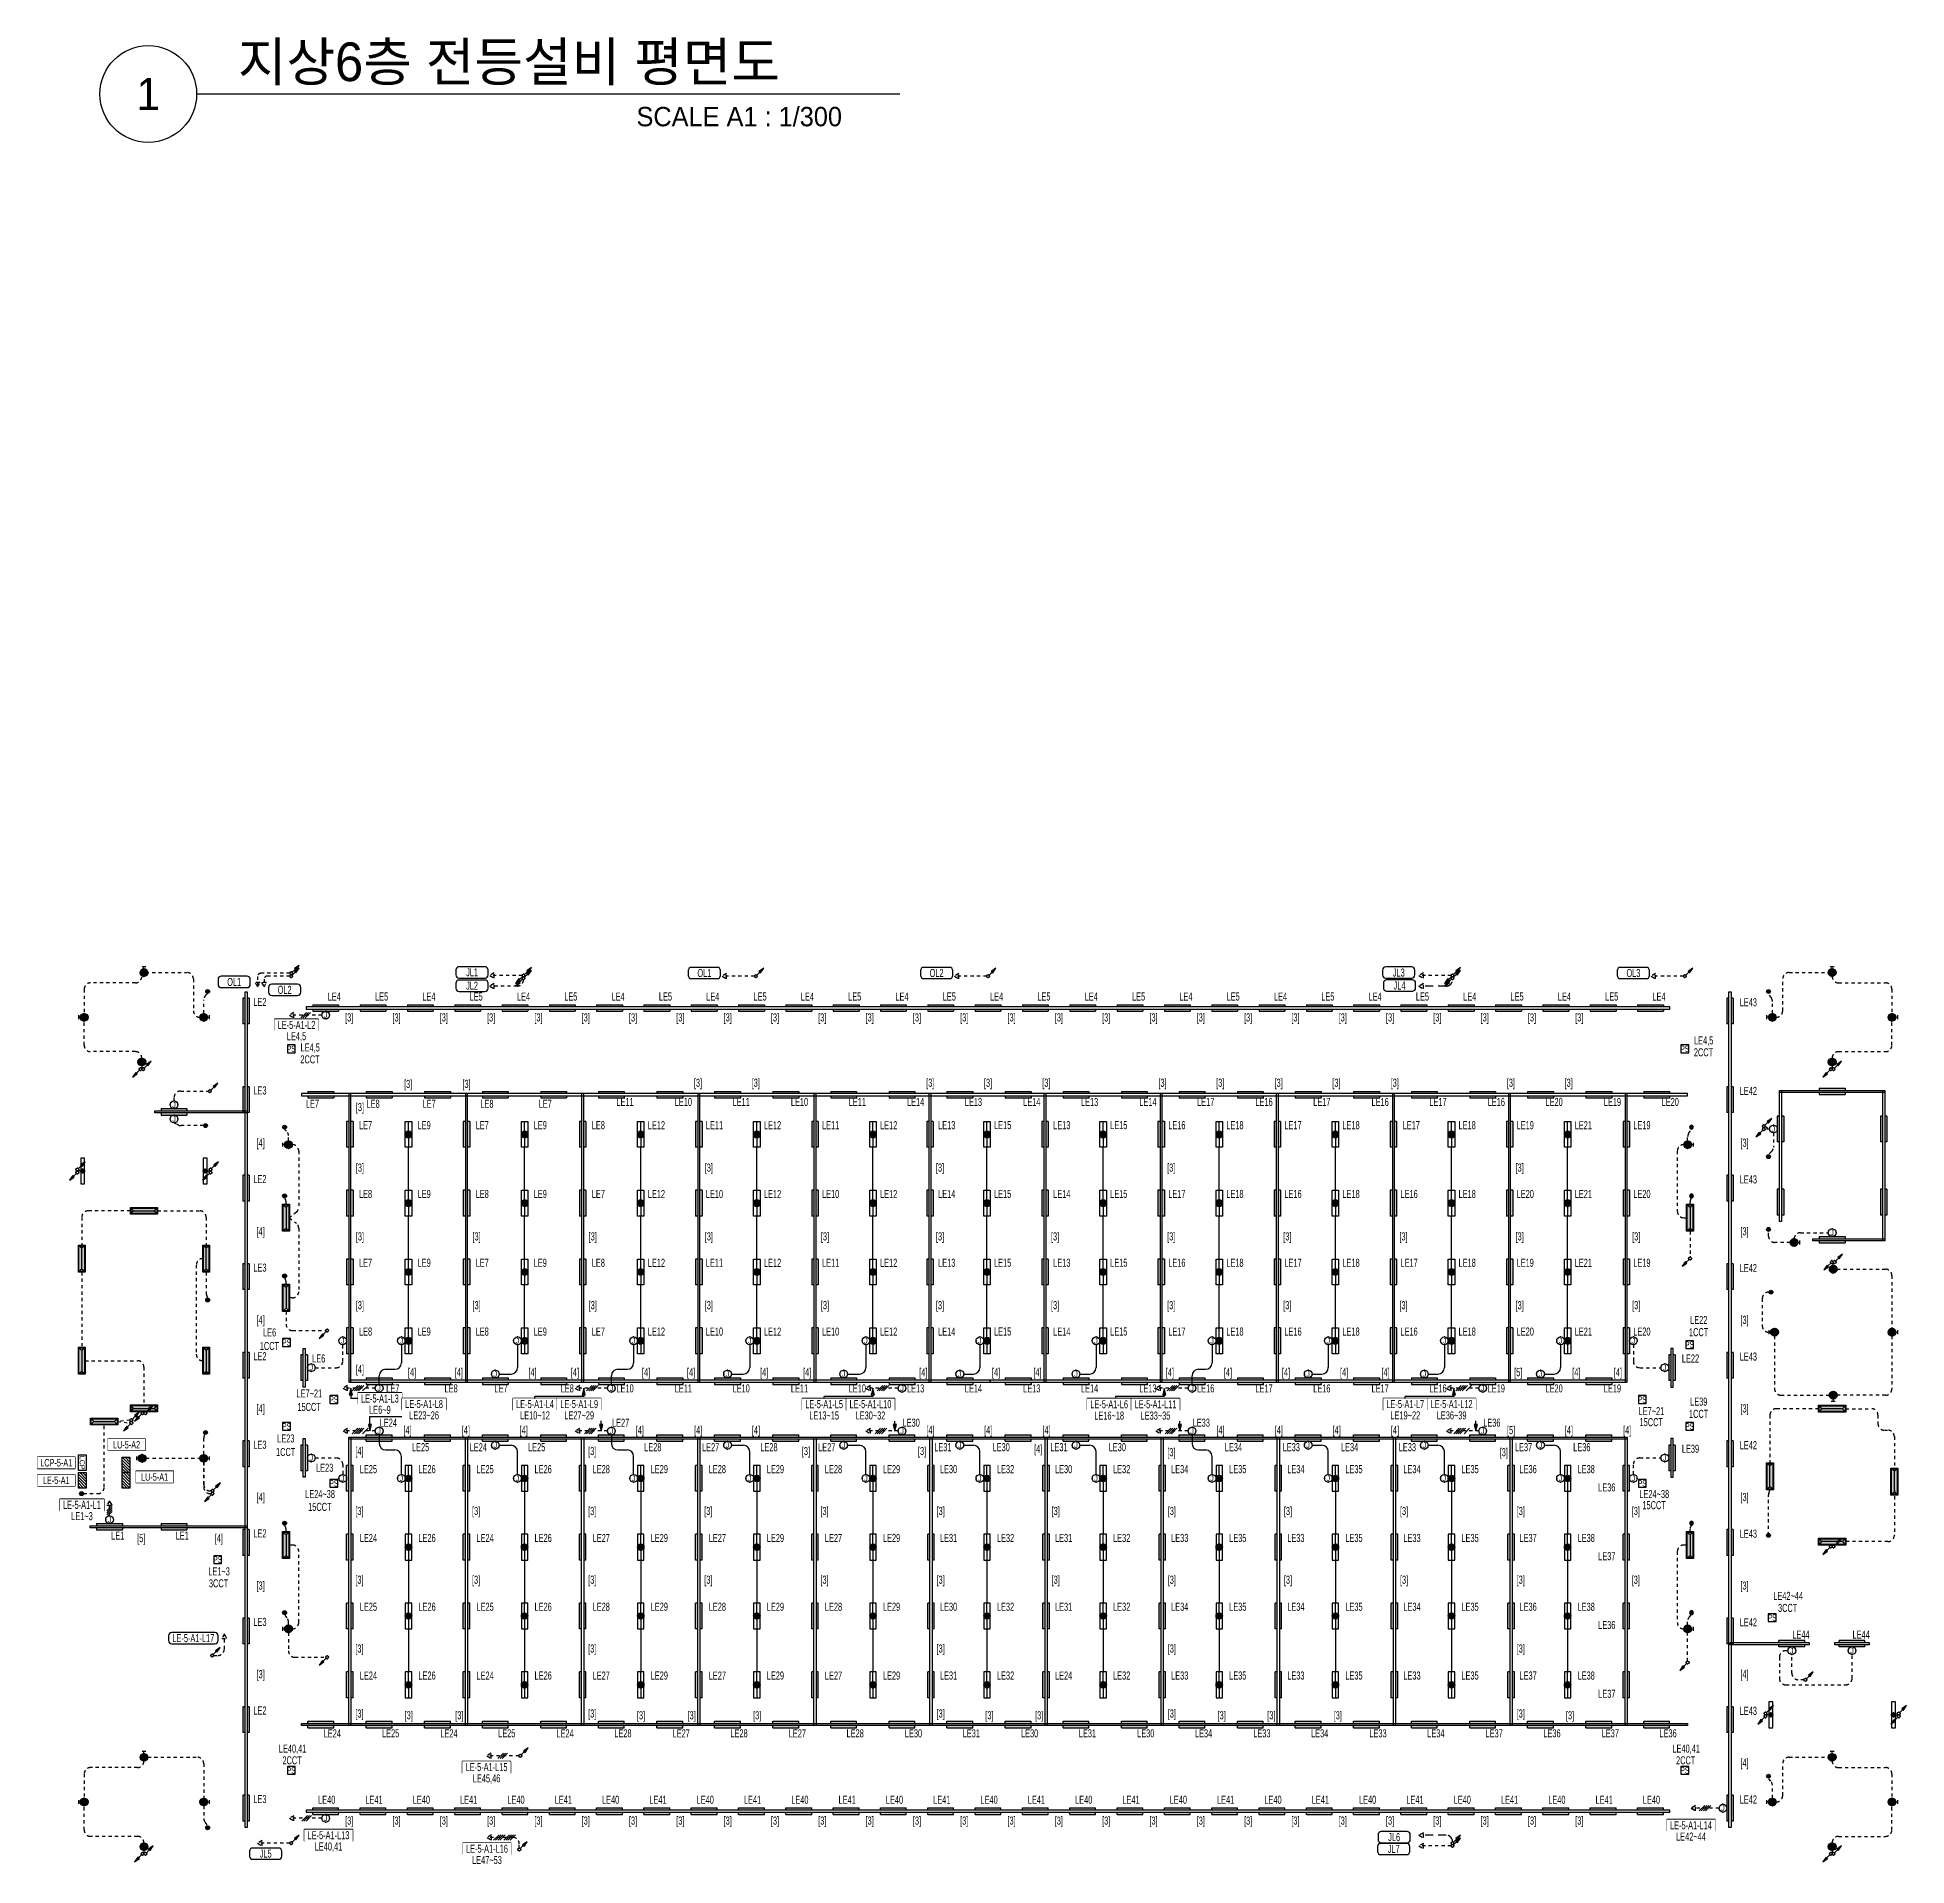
# Model space of a CAD drawing. Header units: millimetres. Extents: x 86947 to 500447, y -530175 to 1059536.
# Drawn here: x 90549 to 177466, y 641493 to 726535 of the extents above; entities that cross this region are included whole.
import ezdxf
from ezdxf.enums import TextEntityAlignment as Align

# ---------------------------------------------------------------- set-up
doc = ezdxf.new("R2010")
doc.units = ezdxf.units.MM
doc.header["$LTSCALE"] = 150
doc.set_wipeout_variables(frame=1)
doc.linetypes.add('D1', pattern=[3, 1, -1, 1])
doc.linetypes.add('D2', pattern=[6.5, 2.5, -1.5, 2.5])
for name, color, linetype in [('------01 Distribution Panel', 3, 'Continuous'), ('------01 Distribution Panel_UPS_Emgency', 232, 'Continuous'), ('------02 Etc Panel', 3, 'Continuous'), ('------03 Lighting Fixture', 3, 'Continuous'), ('------04 Lighting Switch', 2, 'Continuous'), ('------04 Number of Strands (가닥수)', 1, 'Continuous'), ('-----20 General Symbol', 3, 'Continuous'), ('-----21 Embeded Wire in Ceiling or Wall', 4, 'Continuous'), ('-----22 Embeded in Floor', 4, 'D2'), ('-----23 Concealed or Exposed Wire', 4, 'D1'), ('-----28 Race Way', 1, 'Continuous'), ('-----29 Indicator', 1, 'Continuous'), ('-----41 Drawing Title', 2, 'Continuous')]:
    doc.layers.add(name, color=color, linetype=linetype)
doc.styles.add('ELEC', font='')
doc.styles.get('ELEC').set_extended_font_data('Dotum')

msp = doc.modelspace()

# ---------------------------------------------------------------- texts
at = {"layer": '------04 Lighting Switch', "style": 'ELEC', "width": 0.7}
for s, p in [('LE2', (100898, 681671)), ('LE4', (104353, 681918)), ('LE5', (106553, 681918)), ('LE4', (108753, 681918)), ('LE5', (110953, 681918)), ('LE4', (113153, 681918)), ('LE5', (115353, 681918)), ('LE4', (117553, 681918)), ('LE5', (119753, 681918)), ('LE4', (121953, 681918)), ('LE5', (124153, 681918)), ('LE4', (126353, 681918)), ('LE5', (128553, 681918)), ('LE4', (130753, 681918)), ('LE5', (132953, 681918)), ('LE4', (135153, 681918)), ('LE5', (137353, 681918)), ('LE4', (139553, 681918)), ('LE5', (141753, 681918)), ('LE4', (143953, 681918)), ('LE5', (146153, 681918)), ('LE4', (148353, 681918)), ('LE5', (150553, 681918)), ('LE4', (152753, 681918)), ('LE5', (154953, 681918)), ('LE4', (157153, 681918)), ('LE5', (159353, 681918)), ('LE4', (161553, 681918)), ('LE5', (163753, 681918)), ('LE4', (165953, 681918)), ('LE43', (170107, 681653)), ('LE4,5', (168030, 679844)), ('2CCT', (103226, 678998)), ('2CCT', (168022, 679326)), ('LE3', (100898, 677551)), ('LE7', (103340, 676933)), ('LE8', (106159, 676933)), ('LE7', (108765, 676933)), ('LE8', (111453, 676933)), ('LE7', (114165, 676933)), ('LE11', (117875, 677018)), ('LE10', (120587, 677018)), ('LE11', (123275, 677018)), ('LE10', (125987, 677018)), ('LE11', (128675, 677018)), ('LE14', (131387, 677018)), ('LE13', (134075, 677018)), ('LE14', (136787, 677018)), ('LE13', (139475, 677018)), ('LE14', (142187, 677018)), ('LE17', (144875, 677018)), ('LE16', (147587, 677018)), ('LE17', (150275, 677018)), ('LE16', (152987, 677018)), ('LE17', (155675, 677018)), ('LE16', (158387, 677018)), ('LE20', (161075, 677018)), ('LE19', (163787, 677018)), ('LE20', (166475, 677018)), ('LE42', (170107, 677533)), ('LE7', (105808, 675936)), ('LE9', (108533, 675936)), ('LE7', (111233, 675936)), ('LE9', (113933, 675936)), ('LE8', (116633, 675936)), ('LE12', (119333, 675936)), ('LE11', (122033, 675936)), ('LE12', (124733, 675936)), ('LE11', (127433, 675936)), ('LE12', (130133, 675936)), ('LE13', (132833, 675936)), ('LE15', (135433, 675936)), ('LE13', (138183, 675936)), ('LE15', (140833, 675936)), ('LE16', (143533, 675936)), ('LE18', (146233, 675936)), ('LE17', (148933, 675936)), ('LE18', (151633, 675936)), ('LE17', (154433, 675936)), ('LE18', (157033, 675936)), ('LE19', (159733, 675936)), ('LE21', (162433, 675936)), ('LE19', (165158, 675936)), ('LE2', (100898, 673431)), ('LE8', (105808, 672736)), ('LE9', (108533, 672736)), ('LE8', (111233, 672736)), ('LE9', (113933, 672736)), ('LE7', (116633, 672736)), ('LE12', (119333, 672736)), ('LE10', (122033, 672736)), ('LE12', (124733, 672736)), ('LE10', (127433, 672736)), ('LE12', (130133, 672736)), ('LE14', (132833, 672736)), ('LE15', (135433, 672736)), ('LE14', (138183, 672736)), ('LE15', (140833, 672736)), ('LE17', (143533, 672736)), ('LE18', (146233, 672736)), ('LE16', (148933, 672736)), ('LE18', (151633, 672736)), ('LE16', (154333, 672736)), ('LE18', (157033, 672736)), ('LE20', (159733, 672736)), ('LE21', (162433, 672736)), ('LE20', (165158, 672736)), ('LE43', (170107, 673413)), ('LE3', (100898, 669311)), ('LE7', (105808, 669536)), ('LE9', (108533, 669536)), ('LE7', (111233, 669536)), ('LE9', (113933, 669536)), ('LE8', (116633, 669536)), ('LE12', (119333, 669536)), ('LE11', (122033, 669536)), ('LE12', (124733, 669536)), ('LE11', (127433, 669536)), ('LE12', (130133, 669536)), ('LE13', (132833, 669536)), ('LE15', (135433, 669536)), ('LE13', (138183, 669536)), ('LE15', (140833, 669536)), ('LE16', (143533, 669536)), ('LE18', (146233, 669536)), ('LE17', (148933, 669536)), ('LE18', (151633, 669536)), ('LE17', (154333, 669536)), ('LE18', (157033, 669536)), ('LE19', (159733, 669536)), ('LE21', (162433, 669536)), ('LE19', (165158, 669536)), ('LE42', (170107, 669293)), ('LE22', (167801, 666876)), ('1CCT', (101339, 665665)), ('LE6', (101347, 666296)), ('LE8', (105808, 666336)), ('LE9', (108533, 666336)), ('LE8', (111233, 666336)), ('LE9', (113933, 666336)), ('LE7', (116633, 666336)), ('LE12', (119333, 666336)), ('LE10', (122033, 666336)), ('LE12', (124733, 666336)), ('LE10', (127433, 666336)), ('LE12', (130133, 666336)), ('LE14', (132833, 666336)), ('LE15', (135433, 666336)), ('LE14', (138183, 666336)), ('LE15', (140833, 666336)), ('LE17', (143533, 666336)), ('LE18', (146233, 666336)), ('LE16', (148933, 666336)), ('LE18', (151633, 666336)), ('LE16', (154333, 666336)), ('LE18', (157033, 666336)), ('LE20', (159733, 666336)), ('LE21', (162433, 666336)), ('LE20', (165158, 666336)), ('1CCT', (167794, 666308)), ('LE2', (100898, 665191)), ('LE6', (103630, 665086)), ('LE22', (167417, 665086)), ('LE43', (170107, 665173)), ('LE7~21', (103192, 663460)), ('LE10', (117875, 663693)), ('LE11', (120587, 663693)), ('LE10', (123275, 663693)), ('LE13', (131387, 663693)), ('LE14', (134075, 663693)), ('LE13', (136787, 663693)), ('LE16', (144875, 663693)), ('LE17', (147587, 663693)), ('LE16', (150275, 663693)), ('LE19', (158387, 663693)), ('LE20', (161075, 663693)), ('LE19', (163787, 663693)), ('LE39', (167801, 663076)), ('15CCT', (103185, 662829)), ('LE7~21', (165601, 662640)), ('15CCT', (165594, 662123)), ('1CCT', (167794, 662508)), ('LE23', (102101, 661365, 0)), ('LE27', (117668, 662099)), ('LE33', (144668, 662099)), ('LE3', (100898, 661071)), ('1CCT', (102094, 660734, 0)), ('LE25', (108365, 660958)), ('LE24', (111053, 660958)), ('LE25', (113765, 660958)), ('LE28', (119165, 660958)), ('LE27', (121853, 660958)), ('LE28', (124565, 660958)), ('LE27', (127253, 660958)), ('LE31', (132653, 660958)), ('LE30', (135365, 660958)), ('LE31', (138053, 660958)), ('LE30', (140765, 660958)), ('LE34', (146165, 660958)), ('LE33', (148853, 660958)), ('LE34', (151565, 660958)), ('LE33', (154253, 660958)), ('LE37', (159653, 660958)), ('LE36', (162365, 660958)), ('LE39', (167417, 660886)), ('LE42', (170107, 661053)), ('LE23', (103907, 660002)), ('LE25', (105942, 659936)), ('LE26', (108667, 659936)), ('LE25', (111367, 659936)), ('LE26', (114067, 659936)), ('LE28', (116767, 659936)), ('LE29', (119467, 659936)), ('LE28', (122167, 659936)), ('LE29', (124867, 659936)), ('LE28', (127567, 659936)), ('LE29', (130267, 659936)), ('LE30', (132917, 659936)), ('LE32', (135567, 659936)), ('LE30', (138267, 659936)), ('LE32', (140967, 659936)), ('LE34', (143667, 659936)), ('LE35', (146367, 659936)), ('LE34', (149067, 659936)), ('LE35', (151767, 659936)), ('LE34', (154467, 659936)), ('LE35', (157167, 659936)), ('LE36', (159867, 659936)), ('LE38', (162567, 659936)), ('LE24~38', (103692, 658778)), ('LE36', (163525, 659086)), ('LE24~38', (165733, 658778)), ('15CCT', (103684, 658180)), ('15CCT', (165725, 658260)), ('LE2', (100898, 656951)), ('LE43', (170107, 656933)), ('LE1', (94283, 656845)), ('LE1', (97283, 656845)), ('LE24', (105942, 656736)), ('LE26', (108667, 656736)), ('LE24', (111367, 656736)), ('LE26', (114067, 656736)), ('LE27', (116767, 656736)), ('LE29', (119467, 656736)), ('LE27', (122167, 656736)), ('LE29', (124867, 656736)), ('LE27', (127567, 656736)), ('LE29', (130267, 656736)), ('LE31', (132917, 656736)), ('LE32', (135567, 656736)), ('LE31', (138267, 656736)), ('LE32', (140967, 656736)), ('LE33', (143667, 656736)), ('LE35', (146367, 656736)), ('LE33', (149067, 656736)), ('LE35', (151767, 656736)), ('LE33', (154467, 656736)), ('LE35', (157167, 656736)), ('LE37', (159867, 656736)), ('LE38', (162567, 656736)), ('LE1~3', (98997, 655180)), ('LE37', (163525, 655886)), ('3CCT', (98973, 654624)), ('LE25', (105942, 653536)), ('LE26', (108667, 653536)), ('LE25', (111367, 653536)), ('LE26', (114067, 653536)), ('LE28', (116767, 653536)), ('LE29', (119467, 653536)), ('LE28', (122167, 653536)), ('LE29', (124867, 653536)), ('LE28', (127567, 653536)), ('LE29', (130267, 653536)), ('LE30', (132917, 653536)), ('LE32', (135567, 653536)), ('LE31', (138267, 653536)), ('LE32', (140967, 653536)), ('LE34', (143667, 653536)), ('LE35', (146367, 653536)), ('LE34', (149067, 653536)), ('LE35', (151767, 653536)), ('LE34', (154467, 653536)), ('LE35', (157167, 653536)), ('LE36', (159867, 653536)), ('LE38', (162567, 653536)), ('LE42~44', (171959, 654043)), ('3CCT', (171935, 653481)), ('LE3', (100898, 652831)), ('LE36', (163525, 652686)), ('LE42', (170107, 652813)), ('LE44', (172553, 652238)), ('LE44', (175353, 652238)), ('LE24', (105942, 650336)), ('LE26', (108667, 650336)), ('LE24', (111367, 650336)), ('LE26', (114067, 650336)), ('LE27', (116767, 650336)), ('LE29', (119467, 650336)), ('LE27', (122167, 650336)), ('LE29', (124867, 650336)), ('LE27', (127567, 650336)), ('LE29', (130267, 650336)), ('LE31', (132917, 650336)), ('LE32', (135567, 650336)), ('LE24', (138267, 650336)), ('LE32', (140967, 650336)), ('LE33', (143667, 650336)), ('LE35', (146367, 650336)), ('LE33', (149067, 650336)), ('LE35', (151767, 650336)), ('LE33', (154467, 650336)), ('LE35', (157167, 650336)), ('LE37', (159867, 650336)), ('LE38', (162567, 650336)), ('LE37', (163525, 649486)), ('LE2', (100898, 648711)), ('LE43', (170107, 648693)), ('LE24', (104262, 647648)), ('LE25', (106975, 647648)), ('LE24', (109687, 647648)), ('LE25', (112375, 647648)), ('LE24', (115087, 647648)), ('LE28', (117775, 647648)), ('LE27', (120487, 647648)), ('LE28', (123175, 647648)), ('LE27', (125887, 647648)), ('LE28', (128575, 647648)), ('LE30', (131287, 647648)), ('LE31', (133975, 647648)), ('LE30', (136687, 647648)), ('LE31', (139375, 647648)), ('LE30', (142087, 647648)), ('LE34', (144775, 647648)), ('LE33', (147487, 647648)), ('LE34', (150175, 647648)), ('LE33', (152887, 647648)), ('LE34', (155575, 647648)), ('LE37', (158287, 647648)), ('LE36', (160975, 647648)), ('LE37', (163687, 647648)), ('LE36', (166375, 647648)), ('LE40,41', (102417, 646904)), ('LE40,41', (167217, 646904)), ('2CCT', (102393, 646391)), ('2CCT', (167193, 646391)), ('LE3', (100898, 644591)), ('LE40', (104003, 644558)), ('LE41', (106203, 644558)), ('LE40', (108403, 644558)), ('LE41', (110603, 644558)), ('LE40', (112803, 644558)), ('LE41', (115003, 644558)), ('LE40', (117203, 644558)), ('LE41', (119403, 644558)), ('LE40', (121603, 644558)), ('LE41', (123803, 644558)), ('LE40', (126003, 644558)), ('LE41', (128203, 644558)), ('LE40', (130403, 644558)), ('LE41', (132603, 644558)), ('LE40', (134803, 644558)), ('LE41', (137003, 644558)), ('LE40', (139203, 644558)), ('LE41', (141403, 644558)), ('LE40', (143603, 644558)), ('LE41', (145803, 644558)), ('LE40', (148003, 644558)), ('LE41', (150203, 644558)), ('LE40', (152403, 644558)), ('LE41', (154603, 644558)), ('LE40', (156803, 644558)), ('LE41', (159003, 644558)), ('LE40', (161203, 644558)), ('LE41', (163403, 644558)), ('LE40', (165603, 644558)), ('LE42', (170107, 644573))]:
    msp.add_text(s, height=375, dxfattribs=at).set_placement(p, align=Align.MIDDLE)
at = {"layer": '-----28 Race Way', "style": 'ELEC', "width": 0.7}
for s, p in [('[3]', (105047, 680901)), ('[3]', (107247, 680901)), ('[3]', (109447, 680901)), ('[3]', (111647, 680901)), ('[3]', (113847, 680901)), ('[3]', (116047, 680901)), ('[3]', (118247, 680901)), ('[3]', (120447, 680901)), ('[3]', (122647, 680901)), ('[3]', (124847, 680901)), ('[3]', (127047, 680901)), ('[3]', (129247, 680901)), ('[3]', (131447, 680901)), ('[3]', (133647, 680901)), ('[3]', (135847, 680901)), ('[3]', (138047, 680901)), ('[3]', (140247, 680901)), ('[3]', (142447, 680901)), ('[3]', (144647, 680901)), ('[3]', (146847, 680901)), ('[3]', (149047, 680901)), ('[3]', (151247, 680901)), ('[3]', (153447, 680901)), ('[3]', (155647, 680901)), ('[3]', (157847, 680901)), ('[3]', (160047, 680901)), ('[3]', (162247, 680901)), ('[3]', (107788, 677808)), ('[3]', (110501, 677808)), ('[3]', (121265, 677862)), ('[3]', (123952, 677862)), ('[3]', (132065, 677862)), ('[3]', (134752, 677862)), ('[3]', (137465, 677862)), ('[3]', (142865, 677862)), ('[3]', (145552, 677862)), ('[3]', (148265, 677862)), ('[3]', (150952, 677862)), ('[3]', (153665, 677862)), ('[3]', (159065, 677862)), ('[3]', (161752, 677862)), ('[3]', (105546, 676732)), ('[4]', (100929, 675072)), ('[3]', (169929, 675072)), ('[3]', (105546, 673915)), ('[3]', (121771, 673915)), ('[3]', (132521, 673915)), ('[3]', (143271, 673915)), ('[3]', (159471, 673915)), ('[4]', (100929, 670952)), ('[3]', (169929, 670952)), ('[3]', (105546, 670715)), ('[3]', (110971, 670715)), ('[3]', (116371, 670715)), ('[3]', (121771, 670715)), ('[3]', (127171, 670715)), ('[3]', (132521, 670715)), ('[3]', (137871, 670715)), ('[3]', (143271, 670715)), ('[3]', (148671, 670715)), ('[3]', (154071, 670715)), ('[3]', (159471, 670715)), ('[3]', (164896, 670715)), ('[3]', (105546, 667515)), ('[3]', (110971, 667515)), ('[3]', (116371, 667515)), ('[3]', (121771, 667515)), ('[3]', (127171, 667515)), ('[3]', (132521, 667515)), ('[3]', (137871, 667515)), ('[3]', (143271, 667515)), ('[3]', (148671, 667515)), ('[3]', (154071, 667515)), ('[3]', (159471, 667515)), ('[3]', (164896, 667515)), ('[4]', (100929, 666832)), ('[3]', (169929, 666832)), ('[4]', (105546, 664544)), ('[4]', (107971, 664396)), ('[4]', (110144, 664396)), ('[4]', (113573, 664396)), ('[4]', (115544, 664396)), ('[4]', (118852, 664396)), ('[4]', (120944, 664396)), ('[4]', (124342, 664396)), ('[4]', (126344, 664396)), ('[4]', (131744, 664396)), ('[4]', (135127, 664396)), ('[4]', (137052, 664396)), ('[4]', (143210, 664396)), ('[4]', (145910, 664396)), ('[4]', (148610, 664396)), ('[4]', (151310, 664396)), ('[4]', (153238, 664396)), ('[5]', (159410, 664396)), ('[4]', (162110, 664396)), ('[4]', (164042, 664396)), ('[4]', (100929, 662712)), ('[3]', (169929, 662712)), ('[4]', (110475, 661707)), ('[4]', (118562, 661707)), ('[4]', (121275, 661707)), ('[4]', (123962, 661707)), ('[4]', (132075, 661707)), ('[4]', (134762, 661707)), ('[4]', (137475, 661707)), ('[4]', (145562, 661707)), ('[4]', (148275, 661707)), ('[4]', (150962, 661707)), ('[5]', (159075, 661707)), ('[4]', (161762, 661707)), ('[4]', (164475, 661707)), ('[4]', (105524, 660731)), ('[3]', (116349, 660731)), ('[3]', (126286, 660731)), ('[3]', (131686, 660731)), ('[4]', (137086, 660831)), ('[3]', (143280, 660676)), ('[3]', (158737, 660676)), ('[4]', (100929, 658592)), ('[3]', (169929, 658592)), ('[3]', (105524, 657944)), ('[3]', (110949, 657944)), ('[3]', (116349, 657944)), ('[3]', (121749, 657944)), ('[3]', (127149, 657944)), ('[3]', (132549, 657944)), ('[3]', (137899, 657944)), ('[3]', (143299, 657944)), ('[3]', (148699, 657944)), ('[3]', (154099, 657944)), ('[3]', (159524, 657944)), ('[3]', (164874, 657944)), ('[5]', (95383, 656676)), ('[4]', (98988, 656676)), ('[3]', (100929, 654472)), ('[3]', (105524, 654744)), ('[3]', (110949, 654744)), ('[3]', (116349, 654744)), ('[3]', (121749, 654744)), ('[3]', (127149, 654744)), ('[3]', (132549, 654744)), ('[3]', (137899, 654744)), ('[3]', (143299, 654744)), ('[3]', (148699, 654744)), ('[3]', (154099, 654744)), ('[3]', (159524, 654744)), ('[3]', (164874, 654744)), ('[3]', (169929, 654472)), ('[3]', (105524, 651544)), ('[3]', (116349, 651544)), ('[3]', (132549, 651544)), ('[3]', (143299, 651544)), ('[3]', (159524, 651544)), ('[3]', (100929, 650352)), ('[4]', (169929, 650352)), ('[3]', (105524, 648522)), ('[3]', (107816, 648439)), ('[3]', (110170, 648439)), ('[3]', (116349, 648522)), ('[3]', (118616, 648439)), ('[3]', (120970, 648439)), ('[3]', (124016, 648439)), ('[3]', (132549, 648522)), ('[3]', (134816, 648439)), ('[3]', (137129, 648439)), ('[3]', (143299, 648522)), ('[3]', (145616, 648439)), ('[3]', (147929, 648439)), ('[3]', (151016, 648439)), ('[3]', (159524, 648522)), ('[3]', (161816, 648439)), ('[4]', (169929, 646232)), ('[3]', (107247, 643541)), ('[3]', (109447, 643541)), ('[3]', (111647, 643541)), ('[3]', (113847, 643541)), ('[3]', (116047, 643541)), ('[3]', (118247, 643541)), ('[3]', (120447, 643541)), ('[3]', (122647, 643541)), ('[3]', (124847, 643541)), ('[3]', (127047, 643541)), ('[3]', (129247, 643541)), ('[3]', (131447, 643541)), ('[3]', (133647, 643541)), ('[3]', (135847, 643541)), ('[3]', (138047, 643541)), ('[3]', (140247, 643541)), ('[3]', (142447, 643541)), ('[3]', (144647, 643541)), ('[3]', (146847, 643541)), ('[3]', (149047, 643541)), ('[3]', (151247, 643541)), ('[3]', (153447, 643541)), ('[3]', (155647, 643541)), ('[3]', (157847, 643541)), ('[3]', (160047, 643541)), ('[3]', (162247, 643541))]:
    msp.add_text(s, height=375, dxfattribs=at).set_placement(p, align=Align.MIDDLE)
at = {"layer": '-----41 Drawing Title', "color": 2, "style": 'ELEC'}
msp.add_text('지상6층 전등설비 평면도', height=1800, dxfattribs=at).set_placement((99872, 724500))
at = {"layer": '-----41 Drawing Title', "color": 7, "style": 'ELEC'}
msp.add_text('1', height=1500, dxfattribs=at).set_placement((95704, 723900), align=Align.MIDDLE)
at = {"layer": '-----41 Drawing Title', "style": 'ELEC'}
msp.add_text('SCALE A1 : 1/300', height=900, dxfattribs=at).set_placement((127962, 722400), align=Align.RIGHT)
at = {"linetype": 'Continuous', "style": 'ELEC'}
for s, width, p in [('JL1', 0.7, (110763, 683044)), ('OL1', 0.7, (121563, 683014)), ('OL2', 0.7, (132363, 683014)), ('JL3', 0.7, (153852, 683035)), ('OL3', 0.7, (164763, 683014)), ('OL1', 0.7, (99699, 682597)), ('OL2', 0.7, (102046, 682231)), ('JL2', 0.7, (110759, 682424)), ('JL4', 0.7, (153887, 682431)), ('LE-5-A1-L17', 0.6, (97799, 652073)), ('JL7', 0.7, (153618, 642267)), ('JL6', 0.7, (153639, 642819)), ('JL5', 0.7, (101165, 642049))]:
    msp.add_text(s, height=375, dxfattribs=dict(at, width=width)).set_placement(p, align=Align.MIDDLE)

# ---------------------------------------------------------------- blocks, each defined once
blk = doc.blocks.new('O01')
blk.add_hatch(color=256).paths.add_polyline_path([(-149, -218), (-218, -149), (-368, -368)])
blk.add_line((-46, -46), (-184, -184))
blk.add_lwpolyline([(-368, -368), (-149, -218), (-218, -149), (-368, -368)])
blk.add_circle((0, 0), 65)
for p in [(-65, 0), (-65, 0), (0, 65), (0, 65), (65, 0), (65, 0), (0, -65), (0, -65)]:
    blk.add_point(p)
blk = doc.blocks.new('O04')
blk.add_circle((0, 0), 150)
for p in [(-150, 0), (0, 150), (150, 0), (0, -150)]:
    blk.add_point(p)
at = {"style": 'ELEC'}
blk.add_text('J', height=214, dxfattribs=at).set_placement((0, 0), align=Align.MIDDLE)
blk = doc.blocks.new('O07')
blk.add_lwpolyline([(0, -100), (173, 0), (0, 100)], close=True)
blk = doc.blocks.new('*U44')
at = {"color": 0}
for p, q in [((-186, -106), (26, 106)), ((-106, -106), (106, 106)), ((-26, -106), (186, 106))]:
    blk.add_line(p, q, dxfattribs=at)
blk = doc.blocks.new('*U45')
at = {"color": 0}
for p, q in [((-426, -106), (-214, 106)), ((-346, -106), (-134, 106)), ((-266, -106), (-54, 106)), ((-186, -106), (26, 106)), ((-26, -106), (186, 106)), ((54, -106), (266, 106)), ((134, -106), (346, 106)), ((214, -106), (426, 106))]:
    blk.add_line(p, q, dxfattribs=at)
blk = doc.blocks.new('E17')
h = blk.add_hatch(color=256)
h.paths.add_polyline_path([(600, 100), (-600, 100), (-600, 0), (600, 0)])
h.paths.add_polyline_path([(600, -100), (-600, -100), (-600, -200), (600, -200)])
for p, q in [((-600, 100), (600, 100)), ((-600, 100), (-600, 0)), ((600, 100), (600, 0)), ((600, 100), (600, 0)), ((-600, -100), (-600, -200)), ((-600, -200), (600, -200)), ((600, -100), (600, -200))]:
    blk.add_line(p, q)
blk = doc.blocks.new('*U12')
h = blk.add_hatch(color=256)
edge = h.paths.add_edge_path()
edge.add_arc((0, -75), 75, 0, 360)
blk.add_circle((0, -75), 75)
blk = doc.blocks.new('*U15')
blk.add_lwpolyline([(150, 0), (-150, 0), (-150, -300), (150, -300)], close=True)
at = {"style": 'ELEC', "width": 0.6}
blk.add_text('PS', height=250, dxfattribs=at).set_placement((0, -150), align=Align.MIDDLE)
blk = doc.blocks.new('벽부 비상등')
h = blk.add_hatch(color=0)
h.dxf.hatch_style = 1
h.paths.add_polyline_path([(0, 488), (-128, 600), (-128, -600), (0, -488)])
h = blk.add_hatch(color=0)
h.dxf.hatch_style = 1
h.paths.add_polyline_path([(128, 600), (0, 488), (0, -488), (128, -600)])
at = {"color": 1}
for p, q in [((-128, 600), (0, 488)), ((0, 488), (128, 600)), ((0, -488), (0, 488)), ((-128, -600), (0, -488)), ((0, -488), (128, -600))]:
    blk.add_line(p, q, dxfattribs=at)
blk.add_lwpolyline([(158, -630), (158, 630), (-158, 630), (-158, -630)], close=True)
blk.add_lwpolyline([(128, -600), (128, 600), (-128, 600), (-128, -600)], close=True, dxfattribs=at)
blk = doc.blocks.new('D06')
for p, q in [((-75, 0), (0, 0)), ((0, -75), (0, 75))]:
    blk.add_line(p, q)
at = {"linetype": 'Continuous'}
blk.add_circle((-225, 0), 150, dxfattribs=at)
for p in [(-375, 0), (-225, 150), (-75, 0), (-225, -150)]:
    blk.add_point(p)
blk = doc.blocks.new('E06')
blk.add_hatch(color=256).paths.add_polyline_path([(-75, 0, 1), (-375, 0, 1)])
blk.add_blockref('D06', (0, 0))
blk = doc.blocks.new('*U47')
at = {"color": 0}
for p, q in [((-226, -106), (-14, 106)), ((-146, -106), (66, 106)), ((-66, -106), (146, 106)), ((14, -106), (226, 106))]:
    blk.add_line(p, q, dxfattribs=at)
blk = doc.blocks.new('D12')
at = {"linetype": 'Continuous'}
blk.add_lwpolyline([(600, -90), (600, 90), (-600, 90), (-600, -90)], close=True, dxfattribs=at)
blk.add_circle((0, 0), 90, dxfattribs=at)
for p in [(-90, 0), (0, 90), (90, 0), (0, -90)]:
    blk.add_point(p)
blk = doc.blocks.new('E13')
at = {"layer": '------03 Lighting Fixture'}
blk.add_hatch(color=256, dxfattribs=at).paths.add_polyline_path([(-90, 180, 1), (90, 180, 1)])
for p, q in [((90, 0), (-90, 0)), ((0, 90), (0, 0))]:
    blk.add_line(p, q, dxfattribs=at)
blk.add_blockref('D12', (0, 180), dxfattribs=at)
blk = doc.blocks.new('A02')
h = blk.add_hatch()
h.set_pattern_fill('ANSI31', color=256, scale=25, style=0)
h.set_pattern_definition([(45, (-2000, -19200), (-56.1266, 56.1266), [])])
h.paths.add_polyline_path([(-300, 300), (-300, 0), (300, 0), (300, 300)])
blk.add_lwpolyline([(300, 0), (-300, 0), (-300, 300), (300, 300)], close=True)
blk = doc.blocks.new('A07')
blk.add_lwpolyline([(-300, 0), (-300, 300), (300, 300), (300, 0)], close=True)
at = {"style": 'ELEC'}
blk.add_text('LCP', height=200, dxfattribs=at).set_placement((0, 150), align=Align.MIDDLE)
blk = doc.blocks.new('D14')
at = {"linetype": 'Continuous'}
for p, q in [((-150, 0), (-600, 0)), ((150, 0), (600, 0))]:
    blk.add_line(p, q, dxfattribs=at)
blk.add_lwpolyline([(600, 150), (-600, 150), (-600, -150), (600, -150)], close=True, dxfattribs=at)
blk.add_circle((0, 0), 150, dxfattribs=at)
for p in [(-150, 0), (0, 150), (150, 0), (0, -150)]:
    blk.add_point(p)
blk = doc.blocks.new('E14')
blk.add_hatch(color=256).paths.add_polyline_path([(-150, 0, 1), (150, 0, 1)])
blk.add_blockref('D14', (0, 0))
blk = doc.blocks.new('*U46')
at = {"color": 0}
for p, q in [((-306, -106), (-94, 106)), ((-226, -106), (-14, 106)), ((-146, -106), (66, 106)), ((-66, -106), (146, 106)), ((94, -106), (306, 106))]:
    blk.add_line(p, q, dxfattribs=at)

# ---------------------------------------------------------------- linework, layer by layer
at = {"layer": '------01 Distribution Panel', "color": 1}
for points in [[(101570, 680336), (103625, 680336), (103625, 680861), (101570, 680861)], [(105447, 662958), (107502, 662958), (107502, 663483), (105447, 663483)], [(112659, 662701), (114714, 662701), (114714, 663226), (112659, 663226)], [(126105, 662696), (128160, 662696), (128160, 663221), (126105, 663221)], [(139357, 662689), (141412, 662689), (141412, 663214), (139357, 663214)], [(153128, 662701), (155183, 662701), (155183, 663226), (153128, 663226)], [(91593, 658012), (93648, 658012), (93648, 658537), (91593, 658537)], [(110308, 645814), (112563, 645814), (112563, 646339), (110308, 646339)], [(166312, 643106), (168566, 643106), (168566, 643631), (166312, 643631)], [(102957, 642644), (105212, 642644), (105212, 643169), (102957, 643169)], [(110326, 642018), (112580, 642018), (112580, 642543), (110326, 642543)]]:
    msp.add_lwpolyline(points, close=True, dxfattribs=at)
at = {"layer": '------01 Distribution Panel', "color": 1, "elevation": 0}
for points in [[(93819, 660811), (95574, 660811), (95574, 661336), (93819, 661336)], [(95121, 659310), (96876, 659310), (96876, 659835), (95121, 659835)], [(90549, 659153), (92304, 659153), (92304, 659678), (90549, 659678)]]:
    msp.add_lwpolyline(points, close=True, dxfattribs=at)
at = {"layer": '-----21 Embeded Wire in Ceiling or Wall'}
for p, q in [((107804, 672905), (107804, 674905)), ((113204, 672905), (113204, 674905)), ((118604, 672905), (118604, 674905)), ((124004, 672905), (124004, 674905)), ((129404, 672905), (129404, 674905)), ((134704, 672905), (134704, 674905)), ((140104, 672905), (140104, 674905)), ((145504, 672905), (145504, 674905)), ((150904, 672905), (150904, 674905)), ((156304, 672905), (156304, 674905)), ((161704, 672905), (161704, 674905)), ((107804, 669705), (107804, 671705)), ((113204, 669705), (113204, 671705)), ((118604, 669705), (118604, 671705)), ((124004, 669705), (124004, 671705)), ((129404, 669705), (129404, 671705)), ((134704, 669705), (134704, 671705)), ((140104, 669705), (140104, 671705)), ((145504, 669705), (145504, 671705)), ((150904, 669705), (150904, 671705)), ((156304, 669705), (156304, 671705)), ((161704, 669705), (161704, 671705)), ((107804, 666505), (107804, 668505)), ((113204, 666505), (113204, 668505)), ((118604, 666505), (118604, 668505)), ((124004, 666505), (124004, 668505)), ((129404, 666505), (129404, 668505)), ((134704, 666505), (134704, 668505)), ((140104, 666505), (140104, 668505)), ((145504, 666505), (145504, 668505)), ((150904, 666505), (150904, 668505)), ((156304, 666505), (156304, 668505)), ((161704, 666505), (161704, 668505)), ((107474, 665725), (107474, 664880)), ((112874, 665725), (112874, 664660)), ((118274, 665725), (118274, 664880)), ((123674, 665725), (123674, 664660)), ((129074, 665725), (129074, 664660)), ((134374, 665725), (134374, 664660)), ((139774, 665725), (139774, 664660)), ((145174, 665725), (145174, 664880)), ((150574, 665725), (150574, 664660)), ((155974, 665725), (155974, 664660)), ((161374, 665725), (161374, 664660)), ((106741, 664580), (107174, 664580)), ((112021, 664360), (112574, 664360)), ((117241, 663880), (117241, 664280)), ((117541, 664580), (117974, 664580)), ((122821, 664360), (123374, 664360)), ((128221, 664360), (128774, 664360)), ((133621, 664360), (134074, 664360)), ((139021, 664360), (139474, 664360)), ((144241, 663880), (144241, 664280)), ((144541, 664580), (144874, 664580)), ((149821, 664360), (150274, 664360)), ((155221, 664360), (155674, 664360)), ((160621, 664360), (161074, 664360)), ((106441, 661530), (106441, 661130)), ((117241, 661530), (117241, 661130)), ((144241, 661530), (144241, 661130)), ((106741, 660830), (107174, 660830)), ((112021, 661050), (112574, 661050)), ((112874, 659685), (112874, 660750)), ((117541, 660830), (117974, 660830)), ((122821, 661050), (123374, 661050)), ((123674, 659685), (123674, 660750)), ((128221, 661050), (128774, 661050)), ((129074, 659685), (129074, 660750)), ((133621, 661050), (134074, 661050)), ((134374, 659685), (134374, 660750)), ((139021, 661050), (139474, 661050)), ((139774, 659685), (139774, 660750)), ((144541, 660830), (144874, 660830)), ((149821, 661050), (150274, 661050)), ((150574, 659685), (150574, 660750)), ((155221, 661050), (155674, 661050)), ((155974, 659685), (155974, 660750)), ((160621, 661050), (161074, 661050)), ((161374, 659685), (161374, 660750)), ((107474, 659685), (107474, 660530)), ((118274, 659685), (118274, 660530)), ((145174, 659685), (145174, 660530)), ((107804, 658905), (107804, 656905)), ((113204, 658905), (113204, 656905)), ((118604, 658905), (118604, 656905)), ((124004, 658905), (124004, 656905)), ((129404, 658905), (129404, 656905)), ((134704, 658905), (134704, 656905)), ((140104, 658905), (140104, 656905)), ((145504, 658905), (145504, 656905)), ((150904, 658905), (150904, 656905)), ((156304, 658905), (156304, 656905)), ((161704, 658905), (161704, 656905)), ((107804, 655705), (107804, 653705)), ((113204, 655705), (113204, 653705)), ((118604, 655705), (118604, 653705)), ((124004, 655705), (124004, 653705)), ((129404, 655705), (129404, 653705)), ((134704, 655705), (134704, 653705)), ((140104, 655705), (140104, 653705)), ((145504, 655705), (145504, 653705)), ((150904, 655705), (150904, 653705)), ((156304, 655705), (156304, 653705)), ((161704, 655705), (161704, 653705)), ((107804, 652505), (107804, 650505)), ((113204, 652505), (113204, 650505)), ((118604, 652505), (118604, 650505)), ((124004, 652505), (124004, 650505)), ((129404, 652505), (129404, 650505)), ((134704, 652505), (134704, 650505)), ((140104, 652505), (140104, 650505)), ((145504, 652505), (145504, 650505)), ((150904, 652505), (150904, 650505)), ((156304, 652505), (156304, 650505)), ((161704, 652505), (161704, 650505))]:
    msp.add_line(p, q, dxfattribs=at)
for centre, start, end in [((106741, 664280), 90, 180), ((107174, 664880), 270, 0), ((112574, 664660), 270, 0), ((117541, 664280), 90, 180), ((117974, 664880), 270, 0), ((123374, 664660), 270, 0), ((128774, 664660), 270, 0), ((134074, 664660), 270, 0), ((139474, 664660), 270, 0), ((144541, 664280), 90, 180), ((144874, 664880), 270, 0), ((150274, 664660), 270, 0), ((155674, 664660), 270, 0), ((161074, 664660), 270, 0), ((106741, 661130), 180, 270), ((107174, 660530), 0, 90), ((112574, 660750), 0, 90), ((117541, 661130), 180, 270), ((117974, 660530), 0, 90), ((123374, 660750), 0, 90), ((128774, 660750), 0, 90), ((134074, 660750), 0, 90), ((139474, 660750), 0, 90), ((144541, 661130), 180, 270), ((144874, 660530), 0, 90), ((150274, 660750), 0, 90), ((155674, 660750), 0, 90), ((161074, 660750), 0, 90)]:
    msp.add_arc(centre, 300, start, end, dxfattribs=at)
at = {"layer": '-----22 Embeded in Floor'}
for p, q in [((156054, 682405), (154789, 682405)), ((156054, 642905), (154789, 642905))]:
    msp.add_line(p, q, dxfattribs=at)
for centre, start, end in [((156054, 682705), 270, 0), ((156054, 642605), 0, 90)]:
    msp.add_arc(centre, 300, start, end, dxfattribs=at)
at = {"layer": '-----23 Concealed or Exposed Wire'}
for points in [[(95404, 682855, -0.414214), (95104, 682555), (93024, 682555, 0.414214), (92724, 682255), (92724, 681135)], [(95584, 683035), (97504, 683035, -0.414214), (97804, 682735), (97804, 681255, 0.414214), (98104, 680955)], [(102289, 683000), (100939, 683000, 0.414214), (100789, 682850), (100789, 682370)], [(102289, 682870), (101239, 682870, 0.414214), (101089, 682720), (101089, 682370)], [(113154, 682705, -0.414214), (112854, 682405), (111589, 682405)], [(171404, 680955, 0.414214), (171704, 681255), (171704, 682735, -0.414214), (172004, 683035), (173824, 683035)], [(174004, 682855, 0.414214), (174304, 682555), (176484, 682555, -0.414214), (176784, 682255), (176784, 681135)], [(98284, 681135), (98284, 681764, -0.203951), (98376, 681980), (98464, 682065)], [(171224, 681135), (171224, 681696, 0.143386), (171176, 681858), (171044, 682065)], [(95404, 679055, 0.414214), (95104, 679355), (93024, 679355, -0.414214), (92724, 679655), (92724, 680775)], [(174004, 679055, -0.414214), (174304, 679355), (176484, 679355, 0.414214), (176784, 679655), (176784, 680775)], [(96904, 677065), (96904, 677220, -0.414214), (97204, 677520), (98505, 677520)], [(98274, 675915), (97230, 675915, -0.118785), (97093, 675948), (96904, 676045)], [(102224, 675210), (102224, 675448, 0.195368), (102139, 675657), (102044, 675755)], [(167284, 675210), (167284, 675383, -0.141893), (167330, 675544), (167464, 675755)], [(171274, 675575), (171274, 674916, -0.197487), (171187, 674705), (171044, 674560)], [(102404, 675030, -0.414214), (102704, 674730), (102704, 672123, -0.227423), (102591, 671889), (102269, 671630), (102591, 671371, -0.227423), (102704, 671137), (102704, 668205, -0.414214), (102404, 667905), (102269, 667905)], [(167104, 675030, 0.414214), (166804, 674730), (166804, 671930, 0.414214), (167104, 671630), (167239, 671630)], [(94874, 671948), (92911, 671948, 0.414214), (92611, 671648), (92611, 670360)], [(96134, 671948), (98096, 671948, -0.414214), (98396, 671648), (98396, 670360)], [(102111, 672260), (102111, 672363, 0.146377), (102062, 672527), (102044, 672555)], [(167396, 672260), (167396, 672359, -0.134172), (167438, 672511), (167464, 672555)], [(172054, 670480), (171344, 670480, -0.414214), (171044, 670780), (171044, 670997)], [(172234, 670480), (172234, 670635, -0.414214), (172534, 670935), (173824, 670935)], [(98239, 669730, 0.414214), (97939, 669430), (97939, 665280, 0.414214), (98239, 664980)], [(98396, 669100), (98396, 668133, 0.087527), (98414, 668031), (98464, 667895)], [(102111, 668535), (102111, 668639, 0.156652), (102055, 668814), (102044, 668830)], [(174234, 669235), (176484, 669235, -0.414214), (176784, 668935), (176784, 666485)], [(171065, 668170), (171054, 668170, 0.414214), (170754, 667870), (170754, 666605, 0.414214), (171054, 666305)], [(102111, 667275), (102111, 667275), (102111, 666683, 0.414214), (102411, 666383), (103954, 666383)], [(171324, 666125), (171324, 663675, 0.414214), (171624, 663375), (173874, 663375)], [(176784, 666125), (176784, 663675, -0.414214), (176484, 663375), (174234, 663375)], [(92769, 664980), (95204, 664980, -0.414214), (95504, 664680), (95504, 662920)], [(103464, 664655), (104449, 664655, 0.414214), (104749, 664955), (104749, 665725)], [(164759, 665725), (164759, 664955, 0.414214), (165059, 664655), (166044, 664655)], [(173374, 662748), (171411, 662748, 0.414214), (171111, 662448), (171111, 660235)], [(174634, 662748), (175834, 662748, -0.414214), (176134, 662448), (176134, 662048, 0.414214), (176434, 661748), (176596, 661748, -0.414214), (176896, 661448), (176896, 659985)], [(98284, 660620), (98284, 661376, -0.087415), (98299, 661461), (98364, 661640)], [(98624, 658925), (98584, 658925, -0.414214), (98284, 659225), (98284, 660260), (98284, 659095, 0.414214), (98584, 658795), (98624, 658795)], [(103464, 660455), (104449, 660455, -0.414214), (104749, 660155), (104749, 659685)], [(164759, 659685), (164759, 660155, -0.414214), (165059, 660455), (166044, 660455)], [(171044, 656855), (171044, 658718, -0.077895), (171058, 658810), (171111, 658975)], [(176896, 658975), (176896, 656863, -0.414214), (176596, 656563), (174634, 656563)], [(102111, 657035), (102111, 657137, 0.144104), (102063, 657300), (102044, 657330)], [(167396, 657035), (167396, 657138, -0.150684), (167448, 657307), (167464, 657330)], [(102404, 652505, 0.414214), (102704, 652805), (102704, 656105, 0.414214), (102404, 656405), (102269, 656405)], [(167239, 656405), (167104, 656405, 0.414214), (166804, 656105), (166804, 652805, 0.414214), (167104, 652505)], [(102224, 652685), (102224, 652836, 0.167033), (102160, 653020), (102044, 653170)], [(167284, 652685), (167284, 652861, -0.193153), (167367, 653069), (167464, 653170)], [(98743, 651270), (98943, 651270, 0.414214), (99243, 651570), (99243, 652270)], [(102224, 652325), (102224, 652325), (102224, 651483, 0.414214), (102524, 651183), (103954, 651183)], [(171950, 651490), (171850, 651490, 0.414214), (171550, 651190), (171550, 650205, 0.414214), (171850, 649905), (174630, 649905, 0.414214), (174930, 650205), (174930, 651310)], [(172694, 650140), (172430, 650140, -0.414214), (172130, 650440), (172130, 651310)], [(95504, 646355, -0.414214), (95204, 646055), (93024, 646055, 0.414214), (92724, 645755), (92724, 644635)], [(95684, 646535), (97984, 646535, -0.414214), (98284, 646235), (98284, 644635)], [(171404, 644455, 0.414214), (171704, 644755), (171704, 646235, -0.414214), (172004, 646535), (173824, 646535)], [(174004, 646355, 0.414214), (174304, 646055), (176484, 646055, -0.414214), (176784, 645755), (176784, 644635)], [(171224, 644635), (171224, 645234, 0.169198), (171159, 645420), (171044, 645565)], [(95504, 642555, 0.414214), (95204, 642855), (93024, 642855, -0.414214), (92724, 643155), (92724, 644275)], [(98284, 644275), (98284, 643691, 0.158092), (98341, 643515), (98464, 643345)], [(174004, 642555, -0.414214), (174304, 642855), (176484, 642855, 0.414214), (176784, 643155), (176784, 644275)], [(112958, 642304), (112958, 642504, 0.414214), (112658, 642804), (111458, 642804)]]:
    msp.add_lwpolyline(points, format="xyb", dxfattribs=at)
for points in [[(113089, 682900), (111589, 682900)], [(123889, 682870), (122389, 682870)], [(134689, 682870), (133189, 682870)], [(156289, 682900), (154789, 682900)], [(167089, 682870), (165589, 682870)], [(103774, 681055), (102274, 681055)], [(170895, 675885), (171094, 675755), (170895, 675755)], [(167396, 671000), (167396, 669805)], [(92611, 669100), (92611, 665610)], [(117061, 663700), (115561, 663700)], [(130574, 663700), (129074, 663700)], [(144061, 663700), (142561, 663700)], [(157574, 663700), (156074, 663700)], [(94854, 662213), (94284, 662148), (94854, 662083)], [(106261, 661710), (104761, 661710)], [(117061, 661710), (115561, 661710)], [(130574, 661710), (129074, 661710)], [(144061, 661710), (142561, 661710)], [(157574, 661710), (156074, 661710)], [(95604, 660440), (98104, 660440)], [(93904, 657765), (93904, 658465)], [(167284, 651005), (167284, 652325)], [(112940, 646601), (111440, 646601)], [(168744, 644165), (167444, 644165)], [(103774, 643695), (102274, 643695)], [(102289, 642540), (100789, 642540)], [(156289, 642410), (154789, 642410)]]:
    msp.add_lwpolyline(points, dxfattribs=at)
at = {"layer": '-----28 Race Way'}
for points in [[(100204, 682145), (100304, 682145), (100304, 643265), (100204, 643265)], [(102829, 677305), (167279, 677305), (167279, 677405), (102829, 677405)], [(115954, 663980), (115954, 677405), (115854, 677405), (115854, 663980)], [(132104, 663980), (132104, 677405), (132004, 677405), (132004, 663980)], [(137454, 663980), (137454, 677405), (137354, 677405), (137354, 663980)], [(142854, 663980), (142854, 677405), (142754, 677405), (142754, 663980)], [(148254, 663980), (148254, 677405), (148154, 677405), (148154, 663980)], [(153654, 663980), (153654, 677405), (153554, 677405), (153554, 663980)], [(159054, 663980), (159054, 677405), (158954, 677405), (158954, 663980)], [(171554, 677555), (171654, 677555), (171654, 671455), (171554, 671455)], [(176454, 677555), (176454, 677455), (171554, 677455), (171554, 677555)], [(176354, 677555), (176454, 677555), (176454, 670555), (176354, 670555)], [(176454, 670655), (176454, 670555), (173104, 670555), (173104, 670655)], [(102904, 665555), (103004, 665555), (103004, 663755), (102904, 663755)], [(166604, 665555), (166504, 665555), (166504, 663755), (166604, 663755)], [(105029, 663980), (134854, 663980), (134854, 664080), (105029, 664080)], [(134854, 663980), (164479, 663980), (164479, 664080), (134854, 664080)], [(102904, 661355), (103004, 661355), (103004, 659555), (102904, 659555)], [(105029, 661430), (164479, 661430), (164479, 661330), (105029, 661330)], [(121354, 661430), (121354, 648005), (121254, 648005), (121254, 661430)], [(137504, 661430), (137504, 648005), (137404, 648005), (137404, 661430)], [(142904, 661430), (142904, 648005), (142804, 648005), (142804, 661430)], [(148304, 661430), (148304, 648005), (148204, 648005), (148204, 661430)], [(153704, 661430), (153704, 648005), (153604, 648005), (153604, 661430)], [(159129, 661430), (159129, 648005), (159029, 648005), (159029, 661430)], [(166604, 661355), (166504, 661355), (166504, 659555), (166604, 659555)], [(93004, 657205), (93004, 657305), (100304, 657305), (100304, 657205)], [(169254, 651870), (172930, 651870), (172930, 651770), (169254, 651770)], [(174130, 651870), (175730, 651870), (175730, 651770), (174130, 651770)], [(102829, 648105), (167279, 648105), (167279, 648005), (102829, 648005)]]:
    msp.add_lwpolyline(points, close=True, dxfattribs=at)
at = {"layer": '-----28 Race Way', "elevation": 0}
for points in [[(103054, 681335), (166454, 681335), (166454, 681435), (103054, 681435)], [(169304, 682145), (169304, 643265), (169204, 643265), (169204, 682145)], [(105129, 663980), (105129, 677405), (105029, 677405), (105029, 663980)], [(110554, 663980), (110554, 677405), (110454, 677405), (110454, 663980)], [(121354, 663980), (121354, 677405), (121254, 677405), (121254, 663980)], [(126754, 663980), (126754, 677405), (126654, 677405), (126654, 663980)], [(164479, 663980), (164479, 677405), (164379, 677405), (164379, 663980)], [(96004, 676505), (96004, 676605), (100304, 676605), (100304, 676505)], [(105129, 661430), (105129, 648005), (105029, 648005), (105029, 661430)], [(110554, 661430), (110554, 648005), (110454, 648005), (110454, 661430)], [(115954, 661430), (115954, 648005), (115854, 648005), (115854, 661430)], [(126754, 661430), (126754, 648005), (126654, 648005), (126654, 661430)], [(132154, 661430), (132154, 648005), (132054, 648005), (132054, 661430)], [(164479, 661430), (164479, 648005), (164379, 648005), (164379, 661430)], [(103054, 643975), (166454, 643975), (166454, 644075), (103054, 644075)]]:
    msp.add_lwpolyline(points, close=True, dxfattribs=at)
at = {"layer": '-----41 Drawing Title', "color": 7}
msp.add_line((130646, 723900), (97954, 723900), dxfattribs=at)
msp.add_circle((95704, 723900), 2250, dxfattribs=at)
at = {"color": 1, "linetype": 'Continuous'}
for points in [[(110013, 682931, 0.414214), (110163, 682781), (111363, 682781, 0.414214), (111513, 682931), (111513, 683156, 0.414214), (111363, 683306), (110163, 683306, 0.414214), (110013, 683156)], [(120813, 682901, 0.414214), (120963, 682751), (122163, 682751, 0.414214), (122313, 682901), (122313, 683126, 0.414214), (122163, 683276), (120963, 683276, 0.414214), (120813, 683126)], [(131613, 682901, 0.414214), (131763, 682751), (132963, 682751, 0.414214), (133113, 682901), (133113, 683126, 0.414214), (132963, 683276), (131763, 683276, 0.414214), (131613, 683126)], [(153102, 682922, 0.414214), (153252, 682772), (154452, 682772, 0.414214), (154602, 682922), (154602, 683147, 0.414214), (154452, 683297), (153252, 683297, 0.414214), (153102, 683147)], [(164013, 682901, 0.414214), (164163, 682751), (165363, 682751, 0.414214), (165513, 682901), (165513, 683126, 0.414214), (165363, 683276), (164163, 683276, 0.414214), (164013, 683126)], [(98949, 682485, 0.414214), (99099, 682335), (100299, 682335, 0.414214), (100449, 682485), (100449, 682710, 0.414214), (100299, 682860), (99099, 682860, 0.414214), (98949, 682710)], [(101296, 682119, 0.414214), (101446, 681969), (102646, 681969, 0.414214), (102796, 682119), (102796, 682344, 0.414214), (102646, 682494), (101446, 682494, 0.414214), (101296, 682344)], [(110009, 682311, 0.414214), (110159, 682161), (111359, 682161, 0.414214), (111509, 682311), (111509, 682536, 0.414214), (111359, 682686), (110159, 682686, 0.414214), (110009, 682536)], [(153137, 682318, 0.414214), (153287, 682168), (154487, 682168, 0.414214), (154637, 682318), (154637, 682543, 0.414214), (154487, 682693), (153287, 682693, 0.414214), (153137, 682543)], [(96649, 651960, 0.414214), (96799, 651810), (98799, 651810, 0.414214), (98949, 651960), (98949, 652185, 0.414214), (98799, 652335), (96799, 652335, 0.414214), (96649, 652185)], [(152868, 642155, 0.414214), (153018, 642005), (154218, 642005, 0.414214), (154368, 642155), (154368, 642380, 0.414214), (154218, 642530), (153018, 642530, 0.414214), (152868, 642380)], [(152889, 642706, 0.414214), (153039, 642556), (154239, 642556, 0.414214), (154389, 642706), (154389, 642931, 0.414214), (154239, 643081), (153039, 643081, 0.414214), (152889, 642931)], [(100415, 641936, 0.414214), (100565, 641786), (101765, 641786, 0.414214), (101915, 641936), (101915, 642161, 0.414214), (101765, 642311), (100565, 642311, 0.414214), (100415, 642161)]]:
    msp.add_lwpolyline(points, format="xyb", close=True, dxfattribs=at)

# ---------------------------------------------------------------- block references
at = {"layer": '------01 Distribution Panel', "xscale": 1.2, "yscale": 1.2, "zscale": 1.2, "rotation": 270}
msp.add_blockref('A02', (92454, 659415), dxfattribs=at)
at = {"layer": '------01 Distribution Panel_UPS_Emgency', "xscale": 1.2, "yscale": 1.2, "zscale": 1.2, "rotation": 270}
msp.add_blockref('A02', (94494, 659415), dxfattribs=at)
at = {"layer": '------02 Etc Panel', "xscale": 1.2, "yscale": 1.2, "zscale": 1.2, "rotation": 270}
msp.add_blockref('A07', (92454, 660235), dxfattribs=at)
at = {"layer": '------03 Lighting Fixture', "xscale": 1.2, "yscale": 1.2, "zscale": 1.2}
for p, rotation in [((95504, 683305), 90), ((174004, 683305), 90), ((92454, 680955), 180), ((170954, 680955), 180), ((95404, 678605), 270), ((174004, 678605), 270), ((101954, 675030), 180), ((174054, 669505), 90), ((171054, 666305), 180), ((174054, 663105), 270), ((95154, 660440), 180), ((101954, 652505), 180), ((95504, 646805), 89.99999999999999), ((174004, 646805), 90), ((92454, 644455), 180), ((170954, 644455), 180), ((95504, 642105), 270), ((174004, 642105), 270)]:
    msp.add_blockref('E06', p, dxfattribs=dict(at, rotation=rotation))
at = {"layer": '------03 Lighting Fixture', "color": 3}
for p, rotation in [((100304, 681245), 270), ((169304, 681245), 270), ((100304, 677125), 270), ((169304, 677125), 270), ((171654, 675755), 270), ((176454, 675755), 270), ((105129, 675505), 270), ((110554, 675505), 270), ((115954, 675505), 270), ((121354, 675505), 270), ((126754, 675505), 270), ((132104, 675505), 270), ((137454, 675505), 270), ((142854, 675505), 270), ((148254, 675505), 270), ((153654, 675505), 270), ((159054, 675505), 270), ((164479, 675505), 270), ((100304, 673005), 270), ((105129, 672305), 270), ((110554, 672305), 270), ((115954, 672305), 270), ((121354, 672305), 270), ((126754, 672305), 270), ((132104, 672305), 270), ((137454, 672305), 270), ((142854, 672305), 270), ((148254, 672305), 270), ((153654, 672305), 270), ((159054, 672305), 270), ((164479, 672305), 270), ((169304, 673005), 270), ((171654, 672355), 270), ((176454, 672355), 270), ((100304, 668885), 270), ((105129, 669105), 270), ((110554, 669105), 270), ((115954, 669105), 270), ((121354, 669105), 270), ((126754, 669105), 270), ((132104, 669105), 270), ((137454, 669105), 270), ((142854, 669105), 270), ((148254, 669105), 270), ((153654, 669105), 270), ((159054, 669105), 270), ((164479, 669105), 270), ((169304, 668885), 270), ((105129, 665905), 270), ((110554, 665905), 270), ((115954, 665905), 270), ((121354, 665905), 270), ((126754, 665905), 270), ((132104, 665905), 270), ((137454, 665905), 270), ((142854, 665905), 270), ((148254, 665905), 270), ((153654, 665905), 270), ((159054, 665905), 270), ((164479, 665905), 270), ((100304, 664765), 270), ((103004, 664655), 270), ((166604, 664655), 270), ((169304, 664765), 270), ((100304, 660645), 270), ((103004, 660455), 270), ((166604, 660455), 270), ((169304, 660645), 270), ((100304, 656525), 270), ((169304, 656525), 270), ((100304, 652405), 270), ((169304, 652405), 270), ((172130, 651770), 180), ((174930, 651770), 180), ((100304, 648285), 270), ((169304, 648285), 270), ((100304, 644165), 270), ((169304, 644165), 270)]:
    msp.add_blockref('E17', p, dxfattribs=dict(at, rotation=rotation))
for p in [(103954, 681435), (106154, 681435), (108354, 681435), (110554, 681435), (112754, 681435), (114954, 681435), (117154, 681435), (119354, 681435), (121554, 681435), (123754, 681435), (125954, 681435), (128154, 681435), (130354, 681435), (132554, 681435), (134754, 681435), (136954, 681435), (139154, 681435), (141354, 681435), (143554, 681435), (145754, 681435), (147954, 681435), (150154, 681435), (152354, 681435), (154554, 681435), (156754, 681435), (158954, 681435), (161154, 681435), (163354, 681435), (165554, 681435), (103729, 677405), (106441, 677405), (109154, 677405), (111841, 677405), (114554, 677405), (117241, 677405), (119954, 677405), (122641, 677405), (125354, 677405), (128041, 677405), (130754, 677405), (133441, 677405), (136154, 677405), (138841, 677405), (141554, 677405), (144241, 677405), (146954, 677405), (149641, 677405), (152354, 677405), (155041, 677405), (157754, 677405), (160441, 677405), (163154, 677405), (165841, 677405), (174004, 677555), (96904, 676605), (174004, 670655), (109154, 664080), (111841, 664080), (114554, 664080), (117241, 664080), (119954, 664080), (122641, 664080), (125354, 664080), (128041, 664080), (130754, 664080), (133441, 664080), (136154, 664080), (138841, 664080), (141554, 664080), (144241, 664080), (146954, 664080), (149641, 664080), (152354, 664080), (155041, 664080), (157754, 664080), (160441, 664080), (163154, 664080), (93904, 657305), (96904, 657305)]:
    msp.add_blockref('E17', p, dxfattribs=at)
at = {"layer": '------03 Lighting Fixture', "xscale": 1.2, "yscale": 1.2, "zscale": 1.2}
for p in [(98554, 680955), (177054, 680955), (167554, 675030), (172504, 670480), (177054, 666305), (98554, 660440), (167554, 652505), (98554, 644455), (177054, 644455)]:
    msp.add_blockref('E06', p, dxfattribs=at)
at = {"layer": '------03 Lighting Fixture', "xscale": -1}
for name, p, rotation in [('E14', (107804, 675505), 270), ('E14', (113204, 675505), 270), ('E14', (118604, 675505), 270), ('E14', (124004, 675505), 270), ('E14', (129404, 675505), 270), ('E14', (134704, 675505), 270), ('E14', (140104, 675505), 270), ('E14', (145504, 675505), 270), ('E14', (150904, 675505), 270), ('E14', (156304, 675505), 270), ('E14', (161704, 675505), 270), ('E14', (107804, 672305), 270), ('E14', (113204, 672305), 270), ('E14', (118604, 672305), 270), ('E14', (124004, 672305), 270), ('E14', (129404, 672305), 270), ('E14', (134704, 672305), 270), ('E14', (140104, 672305), 270), ('E14', (145504, 672305), 270), ('E14', (150904, 672305), 270), ('E14', (156304, 672305), 270), ('E14', (161704, 672305), 270), ('벽부 비상등', (95504, 671948), 270), ('벽부 비상등', (102111, 671630), 180), ('벽부 비상등', (167396, 671630), 180), ('E14', (107804, 669105), 270), ('E14', (113204, 669105), 270), ('E14', (118604, 669105), 270), ('E14', (124004, 669105), 270), ('E14', (129404, 669105), 270), ('E14', (134704, 669105), 270), ('E14', (140104, 669105), 270), ('E14', (145504, 669105), 270), ('E14', (150904, 669105), 270), ('E14', (156304, 669105), 270), ('E14', (161704, 669105), 270), ('벽부 비상등', (102111, 667905), 180), ('E14', (107804, 665905), 270), ('E14', (113204, 665905), 270), ('E14', (118604, 665905), 270), ('E14', (124004, 665905), 270), ('E14', (129404, 665905), 270), ('E14', (134704, 665905), 270), ('E14', (140104, 665905), 270), ('E14', (145504, 665905), 270), ('E14', (150904, 665905), 270), ('E14', (156304, 665905), 270), ('E14', (161704, 665905), 270), ('벽부 비상등', (92611, 664980), 180), ('벽부 비상등', (98396, 664980), 180), ('벽부 비상등', (95504, 662763), 270), ('벽부 비상등', (174004, 662748), 90), ('벽부 비상등', (93654, 662148), 270), ('벽부 비상등', (102111, 656405), 180), ('벽부 비상등', (167396, 656405), 180), ('벽부 비상등', (174004, 656563), 90)]:
    msp.add_blockref(name, p, dxfattribs=dict(at, rotation=rotation))
at = {"layer": '------03 Lighting Fixture'}
for name, p, rotation in [('E13', (92474, 673805), 270), ('E13', (98534, 673805), 89.99999999999999), ('E14', (107804, 659505), 270), ('E14', (113204, 659505), 270), ('E14', (118604, 659505), 270), ('E14', (124004, 659505), 270), ('E14', (129404, 659505), 270), ('E14', (134704, 659505), 270), ('E14', (140104, 659505), 270), ('E14', (145504, 659505), 270), ('E14', (150904, 659505), 270), ('E14', (156304, 659505), 270), ('E14', (161704, 659505), 270), ('E14', (107804, 656305), 270), ('E14', (113204, 656305), 270), ('E14', (118604, 656305), 270), ('E14', (124004, 656305), 270), ('E14', (129404, 656305), 270), ('E14', (134704, 656305), 270), ('E14', (140104, 656305), 270), ('E14', (145504, 656305), 270), ('E14', (150904, 656305), 270), ('E14', (156304, 656305), 270), ('E14', (161704, 656305), 270), ('E14', (107804, 653105), 270), ('E14', (113204, 653105), 270), ('E14', (118604, 653105), 270), ('E14', (124004, 653105), 270), ('E14', (129404, 653105), 270), ('E14', (134704, 653105), 270), ('E14', (140104, 653105), 270), ('E14', (145504, 653105), 270), ('E14', (150904, 653105), 270), ('E14', (156304, 653105), 270), ('E14', (161704, 653105), 270), ('E14', (107804, 649905), 270), ('E14', (113204, 649905), 270), ('E14', (118604, 649905), 270), ('E14', (124004, 649905), 270), ('E14', (129404, 649905), 270), ('E14', (134704, 649905), 270), ('E14', (140104, 649905), 270), ('E14', (145504, 649905), 270), ('E14', (150904, 649905), 270), ('E14', (156304, 649905), 270), ('E14', (161704, 649905), 270), ('E13', (170974, 648505), 270), ('E13', (177034, 648505), 89.99999999999999)]:
    msp.add_blockref(name, p, dxfattribs=dict(at, rotation=rotation))
at = {"layer": '------03 Lighting Fixture', "xscale": -1}
for p in [(92611, 669730), (98396, 669730), (171111, 659605), (176896, 659355)]:
    msp.add_blockref('벽부 비상등', p, dxfattribs=at)
at = {"layer": '------03 Lighting Fixture', "color": 3, "xscale": -1}
for p, rotation in [((106441, 661330), 180), ((109154, 661330), 180), ((111841, 661330), 180), ((114554, 661330), 180), ((117241, 661330), 180), ((119954, 661330), 180), ((122641, 661330), 180), ((125354, 661330), 180), ((128041, 661330), 180), ((130754, 661330), 180), ((133441, 661330), 180), ((136154, 661330), 180), ((138841, 661330), 180), ((141554, 661330), 180), ((144241, 661330), 180), ((146954, 661330), 180), ((149641, 661330), 180), ((152354, 661330), 180), ((155041, 661330), 180), ((157754, 661330), 180), ((160441, 661330), 180), ((163154, 661330), 180), ((105129, 659505), 270), ((110554, 659505), 270), ((115954, 659505), 270), ((121354, 659505), 270), ((126754, 659505), 270), ((132154, 659505), 270), ((137504, 659505), 270), ((142904, 659505), 270), ((148304, 659505), 270), ((153704, 659505), 270), ((159129, 659505), 270), ((164479, 659505), 270), ((105129, 656305), 270), ((110554, 656305), 270), ((115954, 656305), 270), ((121354, 656305), 270), ((126754, 656305), 270), ((132154, 656305), 270), ((137504, 656305), 270), ((142904, 656305), 270), ((148304, 656305), 270), ((153704, 656305), 270), ((159129, 656305), 270), ((164479, 656305), 270), ((105129, 653105), 270), ((110554, 653105), 270), ((115954, 653105), 270), ((121354, 653105), 270), ((126754, 653105), 270), ((132154, 653105), 270), ((137504, 653105), 270), ((142904, 653105), 270), ((148304, 653105), 270), ((153704, 653105), 270), ((159129, 653105), 270), ((164479, 653105), 270), ((105129, 649905), 270), ((110554, 649905), 270), ((115954, 649905), 270), ((121354, 649905), 270), ((126754, 649905), 270), ((132154, 649905), 270), ((137504, 649905), 270), ((142904, 649905), 270), ((148304, 649905), 270), ((153704, 649905), 270), ((159129, 649905), 270), ((164479, 649905), 270), ((103729, 648005), 180), ((106441, 648005), 180), ((109154, 648005), 180), ((111841, 648005), 180), ((114554, 648005), 180), ((117241, 648005), 180), ((119954, 648005), 180), ((122641, 648005), 180), ((125354, 648005), 180), ((128041, 648005), 180), ((130754, 648005), 180), ((133441, 648005), 180), ((136154, 648005), 180), ((138841, 648005), 180), ((141554, 648005), 180), ((144241, 648005), 180), ((146954, 648005), 180), ((149641, 648005), 180), ((152354, 648005), 180), ((155041, 648005), 180), ((157754, 648005), 180), ((160441, 648005), 180), ((163154, 648005), 180), ((165841, 648005), 180), ((103954, 643975), 180), ((106154, 643975), 180), ((108354, 643975), 180), ((110554, 643975), 180), ((112754, 643975), 180), ((114954, 643975), 180), ((117154, 643975), 180), ((119354, 643975), 180), ((121554, 643975), 180), ((123754, 643975), 180), ((125954, 643975), 180), ((128154, 643975), 180), ((130354, 643975), 180), ((132554, 643975), 180), ((134754, 643975), 180), ((136954, 643975), 180), ((139154, 643975), 180), ((141354, 643975), 180), ((143554, 643975), 180), ((145754, 643975), 180), ((147954, 643975), 180), ((150154, 643975), 180), ((152354, 643975), 180), ((154554, 643975), 180), ((156754, 643975), 180), ((158954, 643975), 180), ((161154, 643975), 180), ((163354, 643975), 180), ((165554, 643975), 180)]:
    msp.add_blockref('E17', p, dxfattribs=dict(at, rotation=rotation))
at = {"layer": '------04 Lighting Switch', "yscale": 1.2, "zscale": 1.2}
for p, xscale, rotation in [((98554, 682155), 1.2, 270), ((170954, 682155), 1.2, 89.99999999999999), ((98454, 675915), 1.2, 270), ((101954, 675845), 1.2, 89.99999999999999), ((167554, 675845), -1.2, 270), ((170954, 674470), 1.2, 89.99999999999999), ((101954, 672645), 1.2, 89.99999999999999), ((167554, 672645), -1.2, 270), ((170954, 671087), 1.2, 89.99999999999999), ((101954, 668920), 1.2, 89.99999999999999), ((98554, 667805), 1.2, 270), ((171065, 668170), 1.2, 89.99999999999999), ((98454, 661640), 1.2, 270), ((92604, 658705), 1.2, 180), ((101954, 657420), 1.2, 89.99999999999999), ((167554, 657420), -1.2, 270), ((170954, 656855), 1.2, 89.99999999999999), ((101954, 653260), 1.2, 89.99999999999999), ((167554, 653260), -1.2, 270), ((170954, 645655), 1.2, 89.99999999999999), ((98554, 643255), 1.2, 270)]:
    msp.add_blockref('*U12', p, dxfattribs=dict(at, xscale=xscale, rotation=rotation))
at = {"layer": '------04 Lighting Switch', "xscale": 1.2, "yscale": 1.2, "zscale": 1.2}
for p in [(102354, 679665), (167154, 679665), (102134, 666005), (167374, 665905), (104334, 663355), (165174, 663355), (102134, 662105), (167374, 662105), (104334, 659455), (165174, 659455), (98934, 655910), (171216, 653205), (102354, 646105), (167154, 646105)]:
    msp.add_blockref('*U15', p, dxfattribs=at)
at = {"layer": '------04 Number of Strands (가닥수)', "xscale": 1.2, "yscale": 1.2, "zscale": 1.2}
msp.add_blockref('*U46', (105559, 661710), dxfattribs=at)
at = {"layer": '-----20 General Symbol', "rotation": 180}
for p in [(102354, 683000), (102354, 682870), (113154, 682900), (123954, 682870), (134754, 682870), (156354, 682900), (167154, 682870), (113154, 682770), (156354, 682770), (95469, 678540), (174069, 678540), (98570, 677520), (170830, 675885), (92409, 673870), (98599, 673870), (174119, 669570), (94919, 662213), (95569, 662540), (98689, 658925), (174069, 656340), (98678, 651270), (172759, 650140), (170909, 648570), (177099, 648570), (113005, 646601), (95569, 642040), (112958, 642239), (156354, 642540), (156354, 642410), (174069, 642040)]:
    msp.add_blockref('O01', p, dxfattribs=at)
at = {"layer": '-----20 General Symbol'}
for p in [(113154, 682900), (113154, 682770), (156354, 682900), (156354, 682770), (95339, 678540), (173939, 678540), (170830, 675755), (170830, 675755), (92409, 673740), (98599, 673740), (167396, 669740), (173989, 669570), (104019, 666383), (95439, 662540), (94919, 662083), (94919, 662083), (98689, 658795), (173939, 656340), (104019, 651183), (167284, 650940), (170909, 648440), (177099, 648440), (95439, 642040), (173939, 642040)]:
    msp.add_blockref('O01', p, dxfattribs=at)
at = {"layer": '-----20 General Symbol', "xscale": 1.2, "yscale": 1.2, "zscale": 1.2}
for p in [(103954, 681055), (96904, 676885), (96904, 676225), (171274, 675755), (174004, 670935), (104749, 665905), (107474, 665905), (112874, 665905), (118274, 665905), (123674, 665905), (129074, 665905), (134374, 665905), (139774, 665905), (145174, 665905), (150574, 665905), (155974, 665905), (161374, 665905), (164759, 665905), (103284, 664655), (111841, 664360), (122641, 664360), (128041, 664360), (133441, 664360), (138841, 664360), (149641, 664360), (155041, 664360), (160441, 664360), (166224, 664655), (106441, 663700), (117241, 663700), (130754, 663700), (144241, 663700), (157754, 663700), (106441, 661710), (117241, 661710), (130754, 661710), (144241, 661710), (157754, 661710), (103284, 660455), (111841, 661050), (122641, 661050), (128041, 661050), (133441, 661050), (138841, 661050), (149641, 661050), (155041, 661050), (160441, 661050), (166224, 660455), (104749, 659505), (107474, 659505), (112874, 659505), (118274, 659505), (123674, 659505), (129074, 659505), (134374, 659505), (139774, 659505), (145174, 659505), (150574, 659505), (155974, 659505), (161374, 659505), (164759, 659505), (93904, 657585), (172130, 651490), (174930, 651490), (168924, 644165), (103954, 643695)]:
    msp.add_blockref('O04', p, dxfattribs=at)
at = {"layer": '-----23 Concealed or Exposed Wire', "xscale": 1.199999999953434, "yscale": 1.199999999953434, "zscale": 1.199999999953434}
for p, rotation in [((100789, 682578), 270), ((101089, 682578), 270), ((111796, 682900), 180), ((111796, 682405), 180), ((122596, 682870), 180), ((133396, 682870), 180), ((154996, 682900), 180), ((154996, 682405), 180), ((165796, 682870), 180), ((102481, 681055), 180), ((104969, 663700), 180), ((104969, 661710), 180), ((93904, 658257), 90), ((99243, 652062), 89.99999999999999), ((111648, 646601), 180), ((167651, 644165), 180), ((102481, 643695), 180), ((100996, 642540), 180), ((111665, 642804), 180), ((154996, 642905), 180), ((154996, 642410), 180)]:
    msp.add_blockref('O07', p, dxfattribs=dict(at, rotation=rotation))

msp.set_redraw_order([(e.dxf.handle, doc.entitydb.next_handle()) for e in msp.query("TEXT MTEXT ATTDEF DIMENSION ARC_DIMENSION")])  # texts and dimensions are drawn at this point

# ---------------------------------------------------------------- next in the draw order: wipeouts: each hides what was drawn before it
at = {"color": 1}
for points in [[(101570, 680336), (103625, 680336), (103625, 680861), (101570, 680861)], [(105447, 662958), (107502, 662958), (107502, 663483), (105447, 663483)], [(112659, 662701), (114714, 662701), (114714, 663226), (112659, 663226)], [(126105, 662696), (128160, 662696), (128160, 663221), (126105, 663221)], [(139357, 662689), (141412, 662689), (141412, 663214), (139357, 663214)], [(153128, 662701), (155183, 662701), (155183, 663226), (153128, 663226)], [(95121, 659310), (96876, 659310), (96876, 659835), (95121, 659835)], [(90549, 659153), (92304, 659153), (92304, 659678), (90549, 659678)], [(91593, 658012), (93648, 658012), (93648, 658537), (91593, 658537)], [(110308, 645814), (112563, 645814), (112563, 646339), (110308, 646339)], [(166312, 643106), (168566, 643106), (168566, 643631), (166312, 643631)], [(102957, 642644), (105212, 642644), (105212, 643169), (102957, 643169)], [(110326, 642018), (112580, 642018), (112580, 642543), (110326, 642543)]]:
    msp.add_wipeout(points, dxfattribs=at)

# ---------------------------------------------------------------- next in the draw order: linework, layer by layer
at = {"layer": '------01 Distribution Panel', "color": 1, "elevation": 0}
msp.add_lwpolyline([(90549, 659973), (92304, 659973), (92304, 660498), (90549, 660498)], close=True, dxfattribs=at)
at = {"layer": '-----21 Embeded Wire in Ceiling or Wall'}
msp.add_line((106441, 663880), (106441, 664280), dxfattribs=at)
at = {"layer": '-----23 Concealed or Exposed Wire'}
msp.add_lwpolyline([(106261, 663700), (104761, 663700)], dxfattribs=at)
at = {"layer": '-----29 Indicator', "color": 1}
for p, q in [((105126, 663700), (105051, 663400)), ((105051, 663400), (105201, 663400)), ((105201, 663400), (105126, 663700))]:
    msp.add_line(p, q, dxfattribs=at)
at = {"layer": '-----29 Indicator'}
for p, q in [((113687, 663226), (113687, 663321)), ((127132, 663221), (127132, 663316)), ((140685, 663309), (140685, 663214)), ((154156, 663226), (154156, 663321))]:
    msp.add_line(p, q, dxfattribs=at)

# ---------------------------------------------------------------- next in the draw order: block references
at = {"layer": '------01 Distribution Panel_UPS_Emgency', "xscale": 1.2, "yscale": 1.2, "zscale": 1.2, "rotation": 270}
msp.add_blockref('A02', (94494, 660135), dxfattribs=at)
at = {"layer": '------03 Lighting Fixture', "color": 3}
msp.add_blockref('E17', (106441, 664080), dxfattribs=at)
at = {"layer": '------04 Number of Strands (가닥수)', "xscale": 1.2, "yscale": 1.2, "zscale": 1.2}
for name, p in [('*U44', (103024, 681055)), ('*U46', (105559, 663700)), ('*U44', (112190, 646601)), ('*U47', (168094, 644165)), ('*U44', (103072, 643695)), ('*U45', (112271, 642804))]:
    msp.add_blockref(name, p, dxfattribs=at)

# ---------------------------------------------------------------- next in the draw order: texts
at = {"layer": '------01 Distribution Panel_UPS_Emgency', "style": 'ELEC', "width": 0.7}
msp.add_text('LU-5-A1', height=350, dxfattribs=at).set_placement((95999, 659572), align=Align.MIDDLE_CENTER)
at = {"layer": '------04 Lighting Switch', "style": 'ELEC', "width": 0.7}
for s, p in [('LE7', (112109, 663693)), ('LE11', (125987, 663693)), ('LE14', (139475, 663693)), ('LE17', (152987, 663693))]:
    msp.add_text(s, height=375, dxfattribs=at).set_placement(p, align=Align.MIDDLE)
at = {"layer": '-----28 Race Way', "style": 'ELEC', "width": 0.7}
msp.add_text('[3]', height=375, dxfattribs=at).set_placement((105047, 643541), align=Align.MIDDLE)

# ---------------------------------------------------------------- next in the draw order: wipeouts: each hides what was drawn before it
at = {"color": 1}
for points in [[(101570, 679811), (103625, 679811), (103625, 680336), (101570, 680336)], [(105447, 662433), (107502, 662433), (107502, 662958), (105447, 662958)], [(112659, 662176), (114714, 662176), (114714, 662701), (112659, 662701)], [(126105, 662171), (128160, 662171), (128160, 662696), (126105, 662696)], [(139357, 662164), (141412, 662164), (141412, 662689), (139357, 662689)], [(153128, 662176), (155183, 662176), (155183, 662701), (153128, 662701)], [(91593, 657487), (93648, 657487), (93648, 658012), (91593, 658012)], [(110308, 645289), (112563, 645289), (112563, 645814), (110308, 645814)], [(102957, 642119), (105212, 642119), (105212, 642644), (102957, 642644)], [(166312, 642581), (168566, 642581), (168566, 643106), (166312, 643106)], [(110326, 641493), (112580, 641493), (112580, 642018), (110326, 642018)]]:
    msp.add_wipeout(points, dxfattribs=at)

# ---------------------------------------------------------------- next in the draw order: linework, layer by layer
at = {"layer": '------01 Distribution Panel', "color": 1}
for points in [[(107502, 662703), (109556, 662703), (109556, 663228), (107502, 663228)], [(114714, 662701), (116769, 662701), (116769, 663226), (114714, 663226)], [(128160, 662696), (130415, 662696), (130415, 663221), (128160, 663221)], [(141412, 662689), (143667, 662689), (143667, 663214), (141412, 663214)], [(155183, 662701), (157438, 662701), (157438, 663226), (155183, 663226)]]:
    msp.add_lwpolyline(points, close=True, dxfattribs=at)
at = {"layer": '-----29 Indicator'}
for p in [(105126, 663700), (105447, 663221)]:
    msp.add_line(p, (105126, 663221), dxfattribs=at)
at = {"layer": '-----29 Indicator', "color": 1}
for p, q in [((106015, 661710), (106015, 662381)), ((106090, 662010), (105940, 662010)), ((105940, 662010), (106015, 661710)), ((106015, 661710), (106090, 662010))]:
    msp.add_line(p, q, dxfattribs=at)

# ---------------------------------------------------------------- next in the draw order: block references
at = {"layer": '------04 Number of Strands (가닥수)', "xscale": -1.2, "yscale": 1.2, "zscale": 1.2, "rotation": 90}
msp.add_blockref('*U47', (93904, 657978), dxfattribs=at)
at = {"layer": '-----20 General Symbol', "rotation": 180}
msp.add_blockref('O01', (102354, 642540), dxfattribs=at)

# ---------------------------------------------------------------- next in the draw order: texts
at = {"layer": '------04 Lighting Switch', "style": 'ELEC', "width": 0.7}
msp.add_text('LE4,5', height=375, dxfattribs=at).set_placement((103234, 679516), align=Align.MIDDLE)
at = {"layer": '-----28 Race Way', "style": 'ELEC', "width": 0.7}
for p in [(113162, 661707), (153675, 661707)]:
    msp.add_text('[4]', height=375, dxfattribs=at).set_placement(p, align=Align.MIDDLE)
at = {"style": 'ELEC', "width": 0.6}
for s, p in [('LE-5-A1-L2', (102598, 680599)), ('LE4,5', (102598, 680074)), ('LE6~9', (106474, 662696)), ('LE10~12', (113687, 662438)), ('LE13~15', (127132, 662434)), ('LE16~18', (140385, 662427)), ('LE19~22', (154156, 662438)), ('LE-5-A1-L1', (92621, 658275)), ('LE1~3', (92621, 657750)), ('LE-5-A1-L15', (111435, 646077)), ('LE45,46', (111435, 645552)), ('LE-5-A1-L14', (167439, 643368)), ('LE-5-A1-L13', (104084, 642907)), ('LE40,41', (104084, 642382)), ('LE-5-A1-L16', (111453, 642280)), ('LE42~44', (167439, 642843)), ('LE47~53', (111453, 641755))]:
    msp.add_text(s, height=375, dxfattribs=at).set_placement(p, align=Align.MIDDLE_CENTER)

# ---------------------------------------------------------------- next in the draw order: wipeouts: each hides what was drawn before it
at = {"color": 1}
for points in [[(93819, 660811), (95574, 660811), (95574, 661336), (93819, 661336)], [(90549, 659973), (92304, 659973), (92304, 660498), (90549, 660498)]]:
    msp.add_wipeout(points, dxfattribs=at)

# ---------------------------------------------------------------- next in the draw order: linework, layer by layer
at = {"layer": '-----23 Concealed or Exposed Wire'}
msp.add_lwpolyline([(92694, 658795), (93354, 658795, 0.414214), (93654, 659095), (93654, 661990)], format="xyb", dxfattribs=at)

# ---------------------------------------------------------------- next in the draw order: texts
at = {"layer": '------01 Distribution Panel', "style": 'ELEC', "width": 0.7}
for s, p in [('LCP-5-A1', (91426, 660235)), ('LE-5-A1', (91426, 659415))]:
    msp.add_text(s, height=350, dxfattribs=at).set_placement(p, align=Align.MIDDLE_CENTER)
at = {"layer": '------01 Distribution Panel_UPS_Emgency', "style": 'ELEC', "width": 0.7}
msp.add_text('LU-5-A2', height=350, dxfattribs=at).set_placement((94697, 661073), align=Align.MIDDLE_CENTER)

# ---------------------------------------------------------------- next in the draw order: wipeouts: each hides what was drawn before it
at = {"color": 1}
for points in [[(107502, 662703), (109556, 662703), (109556, 663228), (107502, 663228)], [(114714, 662701), (116769, 662701), (116769, 663226), (114714, 663226)], [(128160, 662696), (130415, 662696), (130415, 663221), (128160, 663221)], [(141412, 662689), (143667, 662689), (143667, 663214), (141412, 663214)], [(155183, 662701), (157438, 662701), (157438, 663226), (155183, 663226)]]:
    msp.add_wipeout(points, dxfattribs=at)

# ---------------------------------------------------------------- next in the draw order: linework, layer by layer
at = {"layer": '-----29 Indicator'}
for p, q in [((115951, 663321), (113687, 663321)), ((115951, 663700), (115951, 663321)), ((129397, 663316), (127132, 663316)), ((129397, 663696), (129397, 663316)), ((142949, 663309), (140685, 663309)), ((142949, 663688), (142949, 663309)), ((156420, 663321), (154156, 663321)), ((156420, 663700), (156420, 663321))]:
    msp.add_line(p, q, dxfattribs=at)
at = {"layer": '-----29 Indicator', "color": 1}
for p, q in [((115951, 663700), (115876, 663400)), ((115876, 663400), (116026, 663400)), ((116026, 663400), (115951, 663700)), ((129397, 663696), (129322, 663396)), ((129322, 663396), (129472, 663396)), ((129472, 663396), (129397, 663696)), ((142949, 663688), (142874, 663388)), ((142874, 663388), (143024, 663388)), ((143024, 663388), (142949, 663688)), ((156420, 663700), (156345, 663400)), ((156345, 663400), (156495, 663400)), ((156495, 663400), (156420, 663700))]:
    msp.add_line(p, q, dxfattribs=at)

# ---------------------------------------------------------------- next in the draw order: block references
at = {"layer": '------04 Number of Strands (가닥수)', "xscale": 1.2, "yscale": 1.2, "zscale": 1.2}
for name, p in [('*U47', (116359, 663700)), ('*U47', (129872, 663700)), ('*U47', (143359, 663700)), ('*U46', (156872, 663700))]:
    msp.add_blockref(name, p, dxfattribs=at)
at = {"layer": '-----23 Concealed or Exposed Wire', "xscale": 1.199999999953434, "yscale": 1.199999999953434, "zscale": 1.199999999953434, "rotation": 180}
for p in [(115769, 663700), (129281, 663700), (142769, 663700), (156281, 663700)]:
    msp.add_blockref('O07', p, dxfattribs=at)

# ---------------------------------------------------------------- next in the draw order: texts
at = {"layer": '------04 Lighting Switch', "style": 'ELEC', "width": 0.7}
for s, p in [('LE7', (107075, 663693)), ('LE8', (109787, 663693)), ('LE8', (115187, 663693)), ('LE10', (128675, 663693)), ('LE13', (142187, 663693)), ('LE16', (155675, 663693))]:
    msp.add_text(s, height=375, dxfattribs=at).set_placement(p, align=Align.MIDDLE)

# ---------------------------------------------------------------- next in the draw order: wipeouts: each hides what was drawn before it
at = {"color": 1}
for points in [[(107502, 662178), (109556, 662178), (109556, 662703), (107502, 662703)], [(114714, 662176), (116769, 662176), (116769, 662701), (114714, 662701)], [(128160, 662171), (130415, 662171), (130415, 662696), (128160, 662696)], [(141412, 662164), (143667, 662164), (143667, 662689), (141412, 662689)], [(155183, 662176), (157438, 662176), (157438, 662701), (155183, 662701)]]:
    msp.add_wipeout(points, dxfattribs=at)

# ---------------------------------------------------------------- next in the draw order: linework, layer by layer
at = {"layer": '-----29 Indicator'}
for p, q in [((106015, 662381), (107502, 662381)), ((116769, 661710), (116769, 662176)), ((130415, 661710), (130415, 662171)), ((143667, 661710), (143667, 662164)), ((157438, 661710), (157438, 662176))]:
    msp.add_line(p, q, dxfattribs=at)
at = {"layer": '-----29 Indicator', "color": 1}
for p, q in [((116844, 662010), (116694, 662010)), ((116694, 662010), (116769, 661710)), ((116769, 661710), (116844, 662010)), ((130490, 662010), (130340, 662010)), ((130340, 662010), (130415, 661710)), ((130415, 661710), (130490, 662010)), ((143742, 662010), (143592, 662010)), ((143592, 662010), (143667, 661710)), ((143667, 661710), (143742, 662010)), ((157513, 662010), (157363, 662010)), ((157363, 662010), (157438, 661710)), ((157438, 661710), (157513, 662010))]:
    msp.add_line(p, q, dxfattribs=at)

# ---------------------------------------------------------------- next in the draw order: block references
at = {"layer": '------04 Number of Strands (가닥수)', "xscale": 1.2, "yscale": 1.2, "zscale": 1.2}
for name, p in [('*U47', (116263, 661710)), ('*U47', (129776, 661710)), ('*U47', (143263, 661710)), ('*U46', (156776, 661710))]:
    msp.add_blockref(name, p, dxfattribs=at)
at = {"layer": '-----23 Concealed or Exposed Wire', "xscale": 1.199999999953434, "yscale": 1.199999999953434, "zscale": 1.199999999953434, "rotation": 180}
for p in [(115769, 661710), (129281, 661710), (142769, 661710), (156281, 661710)]:
    msp.add_blockref('O07', p, dxfattribs=at)

# ---------------------------------------------------------------- next in the draw order: texts
at = {"layer": '------04 Lighting Switch', "style": 'ELEC', "width": 0.7}
for s, p in [('LE24', (106868, 662099)), ('LE30', (131181, 662099)), ('LE36', (158181, 662099))]:
    msp.add_text(s, height=375, dxfattribs=at).set_placement(p, align=Align.MIDDLE)
at = {"layer": '-----28 Race Way', "style": 'ELEC', "width": 0.7}
msp.add_text('[4]', height=375, dxfattribs=at).set_placement((107762, 661707), align=Align.MIDDLE)
at = {"style": 'ELEC', "width": 0.6}
for s, p in [('LE-5-A1-L3', (106474, 663221)), ('LE-5-A1-L8', (108529, 662965)), ('LE23~26', (108529, 662440)), ('LE-5-A1-L4', (113687, 662963)), ('LE-5-A1-L9', (115741, 662963)), ('LE27~29', (115741, 662438)), ('LE-5-A1-L5', (127132, 662959)), ('LE-5-A1-L10', (129287, 662959)), ('LE30~32', (129287, 662434)), ('LE-5-A1-L6', (140385, 662952)), ('LE-5-A1-L11', (142540, 662952)), ('LE33~35', (142540, 662427)), ('LE-5-A1-L7', (154156, 662963)), ('LE-5-A1-L12', (156310, 662963)), ('LE36~39', (156310, 662438))]:
    msp.add_text(s, height=375, dxfattribs=at).set_placement(p, align=Align.MIDDLE_CENTER)

doc.saveas('drawing.dxf')
